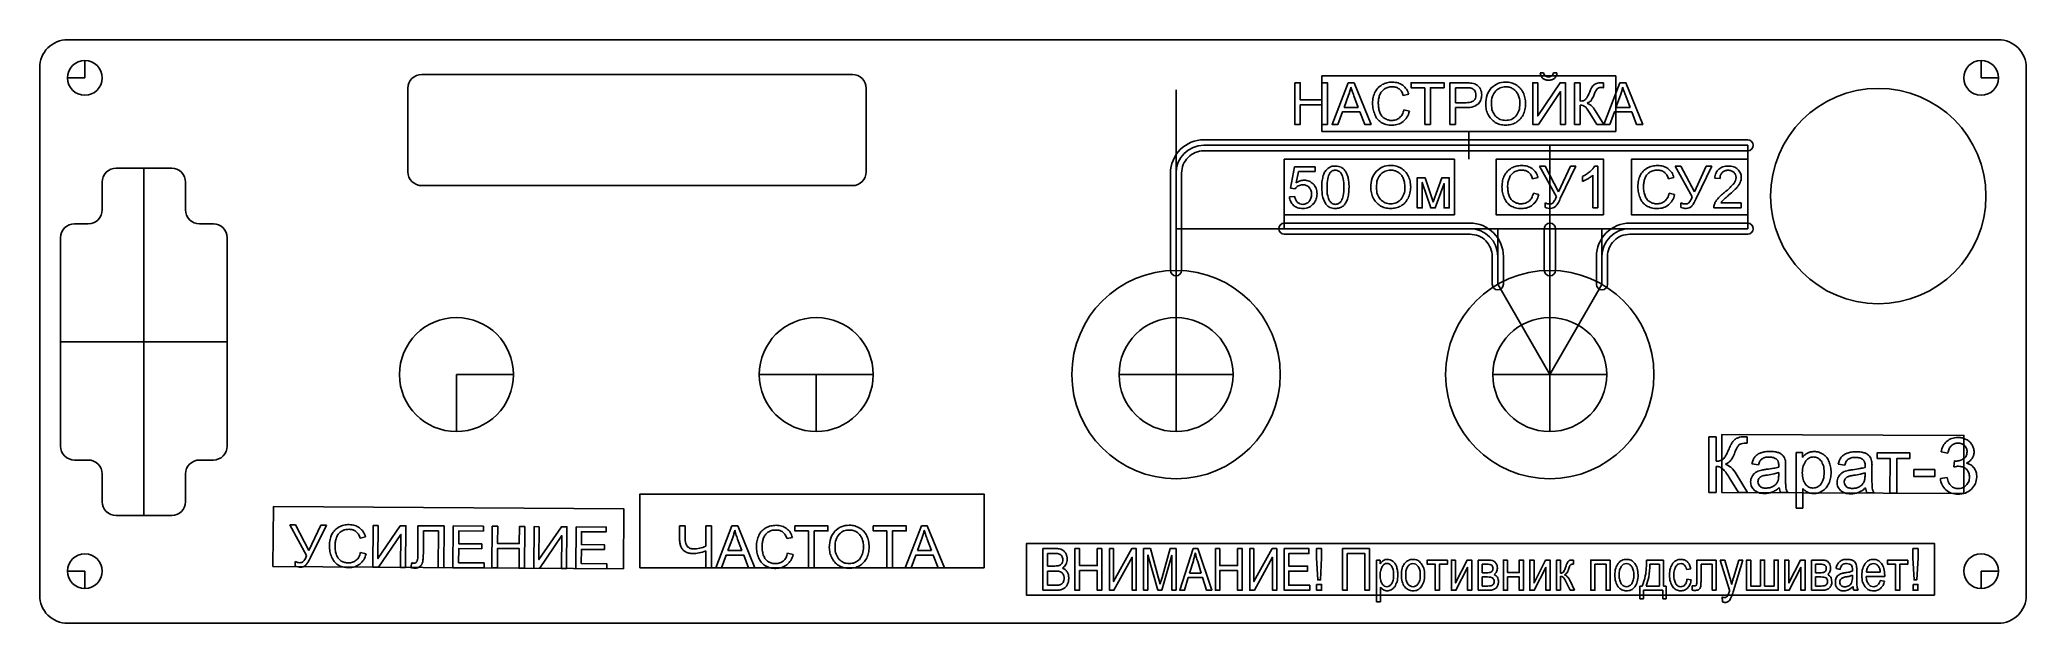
# Model space of a CAD drawing. Header units: millimetres. Extents: x 34 to 177, y 12 to 54.
import ezdxf

# ---------------------------------------------------------------- set-up
doc = ezdxf.new("R2010")
doc.units = ezdxf.units.MM
doc.layers.get('0').update_dxf_attribs({"linetype": 'CONTINUOUS'})

msp = doc.modelspace()

# ---------------------------------------------------------------- linework, layer by layer
for p, q in [((37.6, 51.01), (37.6, 52.26)), ((174.1, 52.26), (174.1, 51.01)), ((36.35, 51.01), (37.6, 51.01)), ((116.15, 40.16), (116.15, 50.16)), ((135.86, 47.66), (135.86, 50.66)), ((135.86, 50.66), (136.99, 50.66)), ((137.02, 50.31), (136.26, 50.31)), ((136.26, 50.31), (136.26, 49.23)), ((142.36, 51.37), (142.61, 51.37)), ((143.32, 51.37), (143.57, 51.37)), ((144.84, 50.66), (145.24, 50.66)), ((144.84, 47.66), (144.84, 50.66)), ((145.24, 50.66), (145.24, 49.35)), ((146.91, 50.66), (146.91, 50.31)), ((174.1, 51.01), (175.35, 51.01)), ((128.57, 49.77), (128.25, 48.89)), ((128.25, 48.89), (129.26, 48.89)), ((129.26, 48.89), (128.95, 49.72)), ((132.9, 49.84), (132.51, 49.75)), ((132.55, 48.71), (132.95, 48.61)), ((136.26, 49.23), (137.03, 49.23)), ((137.03, 48.88), (136.26, 48.88)), ((136.26, 48.88), (136.26, 47.66)), ((145.24, 49.06), (145.24, 47.66)), ((146.32, 48.66), (146.94, 47.66)), ((148.14, 49.77), (147.81, 48.89)), ((147.81, 48.89), (148.83, 48.89)), ((148.83, 48.89), (148.52, 49.72)), ((136.26, 47.66), (135.86, 47.66)), ((145.24, 47.66), (144.84, 47.66)), ((146.45, 47.66), (145.94, 48.47)), ((146.94, 47.66), (146.45, 47.66)), ((118.15, 46.16), (157.3, 46.16)), ((137.22, 47.16), (137.22, 45.16)), ((143.06, 40.16), (143.06, 46.16)), ((157.3, 40.16), (157.3, 46.16)), ((41.85, 44.51), (41.85, 19.51)), ((123.94, 45.16), (123.94, 40.16)), ((124.38, 43.08), (124.67, 44.62)), ((124.67, 44.62), (126.16, 44.62)), ((126.16, 44.62), (126.16, 44.27)), ((142.31, 44.66), (142.71, 44.66)), ((143.53, 42.46), (142.31, 44.66)), ((142.71, 44.66), (143.69, 42.82)), ((143.69, 42.82), (144.55, 44.66)), ((144.94, 44.66), (143.81, 42.33)), ((144.55, 44.66), (144.94, 44.66)), ((146.28, 44.67), (146.51, 44.67)), ((146.51, 44.67), (146.51, 41.66)), ((152.09, 44.66), (152.49, 44.66)), ((153.31, 42.46), (152.09, 44.66)), ((152.49, 44.66), (153.47, 42.82)), ((153.47, 42.82), (154.32, 44.66)), ((154.72, 44.66), (153.59, 42.33)), ((154.32, 44.66), (154.72, 44.66)), ((116.15, 44.16), (116.15, 37.16)), ((124.72, 43.03), (124.38, 43.08)), ((124.96, 44.27), (124.8, 43.46)), ((126.16, 44.27), (124.96, 44.27)), ((142.21, 43.84), (141.82, 43.75)), ((145.41, 43.56), (145.41, 43.92)), ((146.15, 41.66), (146.15, 44.01)), ((151.99, 43.84), (151.6, 43.75)), ((155.31, 43.77), (154.93, 43.8)), ((124.31, 42.45), (124.7, 42.48)), ((141.87, 42.71), (142.26, 42.61)), ((142.71, 41.69), (142.71, 42.03)), ((146.51, 41.66), (146.15, 41.66)), ((151.65, 42.71), (152.04, 42.61)), ((152.48, 41.69), (152.48, 42.03)), ((156.84, 41.66), (154.86, 41.66)), ((155.37, 42.01), (156.84, 42.01)), ((156.84, 42.01), (156.84, 41.66)), ((116.15, 40.16), (157.3, 40.16)), ((116.15, 37.16), (116.15, 40.16)), ((123.94, 40.16), (137.31, 40.16)), ((139.31, 36.16), (139.31, 40.16)), ((143.06, 37.16), (143.06, 40.16)), ((143.06, 37.16), (143.06, 40.16)), ((146.81, 36.15), (146.81, 40.16)), ((157.3, 40.16), (148.81, 40.16)), ((139.31, 36.16), (139.31, 38.16)), ((146.81, 36.15), (146.81, 38.16)), ((116.15, 29.66), (116.15, 37.16)), ((143.05, 29.66), (139.31, 36.16)), ((143.05, 29.66), (143.06, 37.16)), ((143.05, 29.66), (146.81, 36.15)), ((47.85, 32.01), (35.85, 32.01)), ((64.35, 29.66), (68.45, 29.66)), ((64.35, 29.66), (64.35, 25.56)), ((90.25, 29.66), (86.15, 29.66)), ((90.25, 25.56), (90.25, 29.66)), ((94.35, 29.66), (90.25, 29.66)), ((116.15, 29.66), (112.05, 29.66)), ((116.15, 29.66), (116.15, 25.56)), ((116.15, 29.66), (120.25, 29.66)), ((143.05, 29.66), (138.95, 29.67)), ((143.05, 29.66), (143.05, 25.56)), ((143.05, 29.66), (147.15, 29.66)), ((154.49, 21.18), (154.51, 25.18)), ((154.51, 25.18), (155.04, 25.18)), ((155.04, 25.18), (155.03, 23.43)), ((157.26, 25.17), (157.26, 24.71)), ((155.03, 23.05), (155.02, 21.18)), ((158.08, 23.17), (157.6, 23.24)), ((160.03, 23.03), (160.03, 22.38)), ((160.78, 20.05), (160.79, 24.06)), ((160.79, 24.06), (161.24, 24.05)), ((161.24, 24.05), (161.24, 23.68)), ((164.3, 23.15), (163.82, 23.22)), ((166.24, 23.01), (166.24, 22.35)), ((171.71, 24.01), (171.22, 24.1)), ((172.14, 23.01), (172.19, 23.44)), ((156.63, 21.17), (155.97, 22.26)), ((156.47, 22.51), (157.29, 21.17)), ((159.53, 22.44), (159.53, 22.62)), ((161.28, 21.46), (161.27, 20.05)), ((165.75, 22.41), (165.75, 22.59)), ((171.17, 22.18), (171.66, 22.24)), ((155.02, 21.18), (154.49, 21.18)), ((157.29, 21.17), (156.63, 21.17)), ((160.18, 21.16), (159.66, 21.16)), ((161.27, 20.05), (160.78, 20.05)), ((166.39, 21.14), (165.88, 21.14)), ((52.36, 18.84), (52.76, 18.84)), ((53.56, 16.63), (52.36, 18.84)), ((52.76, 18.84), (53.73, 16.99)), ((53.73, 16.99), (54.59, 18.82)), ((54.99, 18.82), (53.85, 16.5)), ((54.59, 18.82), (54.99, 18.82)), ((61.57, 16.66), (61.58, 18.78)), ((61.58, 18.78), (63.46, 18.76)), ((63.46, 18.76), (63.44, 15.76)), ((80.41, 17.88), (80.41, 18.76)), ((80.41, 18.76), (80.81, 18.76)), ((80.81, 18.76), (80.81, 17.92)), ((82.3, 17.3), (82.3, 18.76)), ((82.3, 18.76), (82.7, 18.76)), ((82.7, 18.76), (82.7, 15.76)), ((57.81, 17.98), (57.41, 17.89)), ((61.98, 18.42), (61.97, 16.87)), ((63.06, 18.41), (61.98, 18.42)), ((63.04, 15.77), (63.06, 18.41)), ((84.22, 17.87), (83.89, 16.99)), ((84.9, 16.99), (84.59, 17.82)), ((88.54, 17.94), (88.15, 17.85)), ((97.86, 17.87), (97.53, 16.99)), ((98.55, 16.99), (98.23, 17.82)), ((52.73, 15.87), (52.74, 16.21)), ((57.45, 16.86), (57.85, 16.75)), ((61.06, 15.78), (61.13, 16.13)), ((63.44, 15.76), (63.04, 15.77)), ((82.3, 15.76), (82.3, 16.97)), ((82.7, 15.76), (82.3, 15.76)), ((83.89, 16.99), (84.9, 16.99)), ((88.19, 16.81), (88.59, 16.71)), ((97.53, 16.99), (98.55, 16.99)), ((106.57, 14.14), (106.57, 17.14)), ((106.57, 17.14), (107.49, 17.14)), ((107.39, 16.78), (106.9, 16.78)), ((106.9, 16.78), (106.9, 15.88)), ((106.9, 15.88), (107.43, 15.88)), ((113.81, 14.14), (113.81, 17.14)), ((113.81, 17.14), (114.3, 17.14)), ((114.84, 14.14), (114.13, 16.69)), ((114.13, 16.69), (114.13, 14.14)), ((114.3, 17.14), (114.89, 15.01)), ((115.85, 16.65), (115.13, 14.14)), ((115.14, 15.05), (115.73, 17.14)), ((115.73, 17.14), (116.16, 17.14)), ((115.85, 14.14), (115.85, 16.65)), ((116.16, 17.14), (116.16, 14.14)), ((117.4, 16.25), (117.12, 15.37)), ((117.96, 15.37), (117.71, 16.2)), ((130.57, 13.3), (130.57, 16.31)), ((130.57, 16.31), (130.85, 16.31)), ((130.85, 16.31), (130.85, 16.03)), ((137.89, 16.31), (138.59, 16.31)), ((137.89, 14.14), (137.89, 16.31)), ((138.53, 16.01), (138.19, 16.01)), ((138.19, 16.01), (138.19, 15.4)), ((143.53, 16.31), (143.83, 16.31)), ((143.53, 14.14), (143.53, 16.31)), ((143.83, 16.31), (143.83, 15.37)), ((144.77, 16.01), (144.68, 16.01)), ((144.73, 16.31), (144.77, 16.31)), ((144.77, 16.31), (144.77, 16.01)), ((150.01, 16.31), (151.25, 16.31)), ((150.95, 16.01), (150.26, 16.01)), ((150.95, 14.44), (150.95, 16.01)), ((151.25, 16.31), (151.25, 14.44)), ((153.64, 16.31), (155.04, 16.31)), ((153.64, 14.88), (153.64, 16.31)), ((154.74, 16.01), (153.94, 16.01)), ((153.94, 16.01), (153.94, 14.92)), ((154.74, 14.14), (154.74, 16.01)), ((155.04, 16.31), (155.04, 14.14)), ((156, 14.13), (155.32, 16.31)), ((155.32, 16.31), (155.65, 16.31)), ((155.65, 16.31), (156.02, 15.05)), ((156.27, 15.04), (156.65, 16.31)), ((156.95, 16.31), (156.28, 14.1)), ((156.65, 16.31), (156.95, 16.31)), ((161.89, 16.31), (162.59, 16.31)), ((161.89, 14.14), (161.89, 16.31)), ((162.52, 16.01), (162.19, 16.01)), ((162.19, 16.01), (162.19, 15.4)), ((37.6, 15.51), (36.35, 15.51)), ((37.6, 14.26), (37.6, 15.51)), ((107.47, 15.52), (106.9, 15.52)), ((106.9, 15.52), (106.9, 14.49)), ((106.9, 14.49), (107.51, 14.49)), ((114.89, 15.01), (115, 14.57)), ((117.12, 15.37), (117.96, 15.37)), ((130.87, 14.36), (130.87, 13.3)), ((138.19, 15.4), (138.52, 15.4)), ((138.56, 15.09), (138.19, 15.09)), ((138.19, 15.09), (138.19, 14.44)), ((138.19, 14.44), (138.59, 14.44)), ((143.83, 15.14), (143.83, 14.14)), ((144.51, 14.14), (144.18, 14.81)), ((144.51, 14.81), (144.84, 14.14)), ((149.54, 13.52), (149.54, 14.44)), ((149.54, 14.44), (149.7, 14.44)), ((149.99, 14.44), (150.95, 14.44)), ((151.25, 14.44), (151.44, 14.44)), ((151.44, 14.44), (151.44, 13.52)), ((153.2, 15.67), (152.91, 15.62)), ((152.93, 14.93), (153.23, 14.89)), ((153.3, 14.14), (153.3, 14.45)), ((162.19, 15.4), (162.51, 15.4)), ((162.56, 15.09), (162.19, 15.09)), ((162.19, 15.09), (162.19, 14.44)), ((162.19, 14.44), (162.59, 14.44)), ((163.95, 15.64), (163.66, 15.69)), ((164.85, 15.52), (164.85, 15.61)), ((164.85, 15.09), (164.85, 15.23)), ((165.15, 15.54), (165.15, 15.05)), ((167.16, 15.13), (165.83, 15.13)), ((165.85, 15.43), (166.84, 15.43)), ((166.84, 14.84), (167.15, 14.79)), ((167.16, 15.23), (167.16, 15.13)), ((175.35, 15.51), (174.1, 15.51)), ((174.1, 15.51), (174.1, 14.26)), ((107.51, 14.14), (106.57, 14.14)), ((114.13, 14.14), (113.81, 14.14)), ((115.13, 14.14), (114.84, 14.14)), ((116.16, 14.14), (115.85, 14.14)), ((130.87, 13.3), (130.57, 13.3)), ((138.7, 14.14), (137.89, 14.14)), ((143.83, 14.14), (143.53, 14.14)), ((144.84, 14.14), (144.51, 14.14)), ((149.79, 13.52), (149.54, 13.52)), ((151.19, 14.14), (149.79, 14.14)), ((149.79, 14.14), (149.79, 13.52)), ((151.19, 13.52), (151.19, 14.14)), ((151.44, 13.52), (151.19, 13.52)), ((155.04, 14.14), (154.74, 14.14)), ((155.48, 13.3), (155.45, 13.65)), ((162.69, 14.14), (161.89, 14.14)), ((165.25, 14.14), (164.93, 14.14))]:
    msp.add_line(p, q)
for points in [[(175.35, 53.76), (36.35, 53.76, 0.414214), (34.35, 51.76), (34.35, 13.76, 0.414214), (36.35, 11.76), (175.35, 11.76, 0.414214), (177.35, 13.76), (177.35, 51.76, 0.414214)], [(92.85, 51.26), (61.85, 51.26, 0.414214), (60.85, 50.26), (60.85, 44.26, 0.414214), (61.85, 43.26), (92.85, 43.26, 0.414214), (93.85, 44.26), (93.85, 50.26, 0.414214)], [(157.3, 46.56), (118.15, 46.56, 0.414214), (115.75, 44.16), (115.75, 37.16, 1), (116.55, 37.16), (116.55, 44.16, -0.414214), (118.15, 45.76), (157.3, 45.76, 1)], [(37.85, 40.51), (36.85, 40.51, 0.414214), (35.85, 39.51), (35.85, 24.51, 0.414214), (36.85, 23.51), (37.85, 23.51, -0.414214), (38.85, 22.51), (38.85, 20.51, 0.414214), (39.85, 19.51), (43.85, 19.51, 0.414214), (44.85, 20.51), (44.85, 22.51, -0.414214), (45.85, 23.51), (46.85, 23.51, 0.414214), (47.85, 24.51), (47.85, 39.51, 0.414214), (46.85, 40.51), (45.85, 40.51, -0.414214), (44.85, 41.51), (44.85, 43.51, 0.414214), (43.85, 44.51), (39.85, 44.51, 0.414214), (38.85, 43.51), (38.85, 41.51, -0.414214)], [(137.31, 39.76), (123.94, 39.76, -1), (123.94, 40.56), (137.31, 40.56, -0.414214), (139.71, 38.16), (139.71, 36.16, -1), (138.91, 36.16), (138.91, 38.16, 0.414214)], [(143.46, 40.16), (143.46, 37.16, -1), (142.66, 37.16), (142.66, 40.16, -1)], [(148.81, 40.56), (157.3, 40.56, -1), (157.3, 39.76), (148.81, 39.76, 0.414214), (147.21, 38.16), (147.21, 36.15, -1), (146.41, 36.15), (146.41, 38.16, -0.414214)]]:
    msp.add_lwpolyline(points, format="xyb", close=True)
for points in [[(124.69, 50.66), (124.69, 47.66), (125.09, 47.66), (125.09, 49.07), (126.65, 49.07), (126.65, 47.66), (127.05, 47.66), (127.05, 50.66), (126.65, 50.66), (126.65, 49.43), (125.09, 49.43), (125.09, 50.66)], [(147.8, 47.16), (126.65, 47.16), (126.65, 51.16), (147.8, 51.16)], [(128.53, 50.66), (127.38, 47.66), (127.8, 47.66), (128.13, 48.57), (129.39, 48.57), (129.73, 47.66), (130.19, 47.66), (128.96, 50.66)], [(134.06, 50.31), (134.06, 47.66), (134.46, 47.66), (134.46, 50.31), (135.45, 50.31), (135.45, 50.66), (133.07, 50.66), (133.07, 50.31)], [(142.19, 50.66), (141.83, 50.66), (141.83, 47.66), (142.23, 47.66), (143.82, 50.03), (143.82, 47.66), (144.18, 47.66), (144.18, 50.66), (143.79, 50.66), (142.19, 48.28)], [(148.1, 50.66), (146.95, 47.66), (147.37, 47.66), (147.7, 48.57), (148.95, 48.57), (149.3, 47.66), (149.75, 47.66), (148.53, 50.66)], [(136.19, 41.16), (123.94, 41.16), (123.94, 45.16), (136.19, 45.16)], [(146.93, 41.16), (139.19, 41.16), (139.19, 45.16), (146.93, 45.16)], [(157.3, 41.16), (148.93, 41.16), (148.93, 45.16), (157.3, 45.16)], [(134.08, 43.83), (133.51, 43.83), (133.51, 41.66), (133.87, 41.66), (133.87, 43.49), (134.48, 41.66), (134.81, 41.66), (135.45, 43.41), (135.45, 41.66), (135.82, 41.66), (135.82, 43.83), (135.29, 43.83), (134.65, 42.09)], [(172.85, 21.11), (155.43, 21.18), (155.44, 25.35), (172.86, 25.28)], [(168.98, 24.03), (166.62, 24.03), (166.62, 23.63), (167.55, 23.62), (167.54, 21.13), (168.03, 21.13), (168.04, 23.62), (168.98, 23.62)], [(169.25, 22.82), (169.25, 22.33), (170.76, 22.32), (170.76, 22.82)], [(76.37, 15.67), (51.14, 15.85), (51.17, 20.16), (76.4, 19.99)], [(102.33, 15.76), (77.56, 15.76), (77.56, 21.06), (102.33, 21.06)], [(58.72, 18.8), (58.36, 18.8), (58.34, 15.8), (58.73, 15.8), (60.35, 18.15), (60.33, 15.78), (60.69, 15.78), (60.71, 18.78), (60.31, 18.78), (58.7, 16.42)], [(64.12, 18.76), (64.1, 15.76), (66.34, 15.74), (66.34, 16.1), (64.5, 16.11), (64.51, 17.13), (66.17, 17.12), (66.17, 17.47), (64.51, 17.48), (64.52, 18.4), (66.29, 18.39), (66.29, 18.74)], [(66.92, 18.74), (66.9, 15.74), (67.3, 15.74), (67.31, 17.15), (68.87, 17.14), (68.86, 15.72), (69.25, 15.72), (69.27, 18.72), (68.88, 18.72), (68.87, 17.49), (67.31, 17.5), (67.32, 18.74)], [(70.3, 18.71), (69.94, 18.72), (69.92, 15.72), (70.32, 15.71), (71.93, 18.07), (71.92, 15.7), (72.28, 15.7), (72.3, 18.7), (71.9, 18.7), (70.29, 16.34)], [(72.96, 18.7), (72.94, 15.7), (75.17, 15.68), (75.18, 16.03), (73.33, 16.05), (73.34, 17.07), (75, 17.06), (75, 17.41), (73.34, 17.42), (73.35, 18.34), (75.12, 18.33), (75.13, 18.68)], [(84.17, 18.76), (83.02, 15.76), (83.44, 15.76), (83.77, 16.67), (85.03, 16.67), (85.38, 15.76), (85.83, 15.76), (84.6, 18.76)], [(89.7, 18.41), (89.7, 15.76), (90.1, 15.76), (90.1, 18.41), (91.09, 18.41), (91.09, 18.76), (88.72, 18.76), (88.72, 18.41)], [(95.34, 18.41), (95.34, 15.76), (95.73, 15.76), (95.73, 18.41), (96.73, 18.41), (96.73, 18.76), (94.35, 18.76), (94.35, 18.41)], [(97.82, 18.76), (96.66, 15.76), (97.09, 15.76), (97.42, 16.67), (98.67, 16.67), (99.02, 15.76), (99.47, 15.76), (98.24, 18.76)], [(170.74, 13.77), (105.39, 13.77), (105.39, 17.51), (170.74, 17.51)], [(108.87, 17.14), (108.87, 14.14), (109.2, 14.14), (109.2, 15.55), (110.48, 15.55), (110.48, 14.14), (110.8, 14.14), (110.8, 17.14), (110.48, 17.14), (110.48, 15.91), (109.2, 15.91), (109.2, 17.14)], [(111.65, 17.14), (111.36, 17.14), (111.36, 14.14), (111.68, 14.14), (113, 16.51), (113, 14.14), (113.29, 14.14), (113.29, 17.14), (112.96, 17.14), (111.65, 14.76)], [(117.37, 17.14), (116.42, 14.14), (116.76, 14.14), (117.03, 15.05), (118.06, 15.05), (118.35, 14.14), (118.72, 14.14), (117.71, 17.14)], [(118.98, 17.14), (118.98, 14.14), (119.3, 14.14), (119.3, 15.55), (120.58, 15.55), (120.58, 14.14), (120.91, 14.14), (120.91, 17.14), (120.58, 17.14), (120.58, 15.91), (119.3, 15.91), (119.3, 17.14)], [(121.76, 17.14), (121.46, 17.14), (121.46, 14.14), (121.79, 14.14), (123.1, 16.51), (123.1, 14.14), (123.4, 14.14), (123.4, 17.14), (123.07, 17.14), (121.76, 14.76)], [(123.94, 17.14), (123.94, 14.14), (125.77, 14.14), (125.77, 14.49), (124.26, 14.49), (124.26, 15.51), (125.62, 15.51), (125.62, 15.87), (124.26, 15.87), (124.26, 16.78), (125.71, 16.78), (125.71, 17.14)], [(126.26, 16.47), (126.35, 14.88), (126.55, 14.88), (126.63, 16.47), (126.63, 17.14), (126.26, 17.14)], [(128.14, 14.14), (128.47, 14.14), (128.47, 16.78), (129.75, 16.78), (129.75, 14.14), (130.07, 14.14), (130.07, 17.14), (128.14, 17.14)], [(135.68, 16.31), (134.23, 16.31), (134.23, 16.01), (134.81, 16.01), (134.81, 14.14), (135.11, 14.14), (135.11, 16.01), (135.68, 16.01)], [(136.27, 16.31), (135.97, 16.31), (135.97, 14.14), (136.3, 14.14), (137.14, 15.78), (137.14, 14.14), (137.44, 14.14), (137.44, 16.31), (137.11, 16.31), (136.27, 14.66)], [(140.02, 16.31), (139.72, 16.31), (139.72, 14.14), (140.02, 14.14), (140.02, 15.1), (140.86, 15.1), (140.86, 14.14), (141.16, 14.14), (141.16, 16.31), (140.86, 16.31), (140.86, 15.41), (140.02, 15.41)], [(141.92, 16.31), (141.61, 16.31), (141.61, 14.14), (141.94, 14.14), (142.78, 15.78), (142.78, 14.14), (143.08, 14.14), (143.08, 16.31), (142.75, 16.31), (141.92, 14.66)], [(147.4, 16.31), (146, 16.31), (146, 14.14), (146.3, 14.14), (146.3, 16.01), (147.1, 16.01), (147.1, 14.14), (147.4, 14.14)], [(157.52, 16.31), (157.22, 16.31), (157.22, 14.14), (159.5, 14.14), (159.5, 16.31), (159.2, 16.31), (159.2, 14.44), (158.51, 14.44), (158.51, 16.31), (158.21, 16.31), (158.21, 14.44), (157.52, 14.44)], [(160.27, 16.31), (159.97, 16.31), (159.97, 14.14), (160.29, 14.14), (161.13, 15.78), (161.13, 14.14), (161.43, 14.14), (161.43, 16.31), (161.11, 16.31), (160.27, 14.66)], [(168.82, 16.31), (167.37, 16.31), (167.37, 16.01), (167.95, 16.01), (167.95, 14.14), (168.25, 14.14), (168.25, 16.01), (168.82, 16.01)], [(169.19, 16.47), (169.28, 14.88), (169.47, 14.88), (169.56, 16.47), (169.56, 17.14), (169.19, 17.14)], [(126.27, 14.56), (126.27, 14.14), (126.62, 14.14), (126.62, 14.56)], [(169.2, 14.56), (169.2, 14.14), (169.55, 14.14), (169.55, 14.56)]]:
    msp.add_lwpolyline(points, close=True)
for centre, radius in [((37.6, 51.01), 1.25), ((174.1, 51.01), 1.25), ((166.7, 42.51), 7.75), ((116.15, 29.66), 7.5), ((143.05, 29.66), 7.5), ((64.35, 29.66), 4.1), ((90.25, 29.66), 4.1), ((116.15, 29.66), 4.1), ((143.05, 29.66), 4.1), ((37.6, 15.51), 1.25), ((174.1, 15.51), 1.25)]:
    msp.add_circle(centre, radius)
for centre, start, end in [((118.15, 44.16), 90, 180), ((137.31, 38.16), 0, 90), ((148.81, 38.16), 90, 180)]:
    msp.add_arc(centre, 2, start, end)
for points, knots in [([(128.74, 50.35), (128.72, 50.25), (128.67, 50.05), (128.61, 49.87), (128.57, 49.77)], [0, 0, 0, 0, 0.02956962, 0.05958096, 0.05958096, 0.05958096, 0.05958096]), ([(128.95, 49.72), (128.91, 49.84), (128.83, 50.04), (128.76, 50.25), (128.74, 50.35)], [0, 0, 0, 0, 0.03667156, 0.06576283, 0.06576283, 0.06576283, 0.06576283]), ([(130.48, 50), (130.54, 50.11), (130.67, 50.32), (130.88, 50.46), (130.99, 50.53)], [0, 0, 0, 0, 0.03758665, 0.07438177, 0.07438177, 0.07438177, 0.07438177]), ([(131.13, 50.21), (131.06, 50.15), (130.91, 50.02), (130.84, 49.85), (130.8, 49.76)], [0, 0, 0, 0, 0.02771145, 0.05591159, 0.05591159, 0.05591159, 0.05591159]), ([(130.99, 50.53), (131.1, 50.58), (131.33, 50.69), (131.59, 50.7), (131.71, 50.71)], [0, 0, 0, 0, 0.03727474, 0.07558044, 0.07558044, 0.07558044, 0.07558044]), ([(131.71, 50.37), (131.6, 50.37), (131.39, 50.36), (131.21, 50.25), (131.13, 50.21)], [0, 0, 0, 0, 0.03201393, 0.06089259, 0.06089259, 0.06089259, 0.06089259]), ([(131.71, 50.71), (131.86, 50.7), (132.13, 50.69), (132.36, 50.55), (132.47, 50.48)], [0, 0, 0, 0, 0.0418335, 0.08017921, 0.08017921, 0.08017921, 0.08017921]), ([(132.2, 50.22), (132.13, 50.27), (131.98, 50.36), (131.8, 50.37), (131.71, 50.37)], [0, 0, 0, 0, 0.0250528, 0.05282889, 0.05282889, 0.05282889, 0.05282889]), ([(132.51, 49.75), (132.47, 49.84), (132.41, 50.03), (132.27, 50.16), (132.2, 50.22)], [0, 0, 0, 0, 0.03104798, 0.05716471, 0.05716471, 0.05716471, 0.05716471]), ([(132.47, 50.48), (132.57, 50.4), (132.76, 50.22), (132.85, 49.97), (132.9, 49.84)], [0, 0, 0, 0, 0.03792726, 0.07842971, 0.07842971, 0.07842971, 0.07842971]), ([(136.99, 50.66), (137.08, 50.66), (137.23, 50.66), (137.38, 50.64), (137.45, 50.63)], [0, 0, 0, 0, 0.02635689, 0.04576333, 0.04576333, 0.04576333, 0.04576333]), ([(137.39, 50.28), (137.35, 50.29), (137.22, 50.31), (137.1, 50.31), (137.02, 50.31)], [0, 0, 0, 0, 0.0144123, 0.037188, 0.037188, 0.037188, 0.037188]), ([(137.65, 50.1), (137.61, 50.14), (137.54, 50.22), (137.44, 50.26), (137.39, 50.28)], [0, 0, 0, 0, 0.01566404, 0.03116994, 0.03116994, 0.03116994, 0.03116994]), ([(137.45, 50.63), (137.52, 50.62), (137.65, 50.59), (137.76, 50.52), (137.82, 50.49)], [0, 0, 0, 0, 0.02100224, 0.03984536, 0.03984536, 0.03984536, 0.03984536]), ([(137.74, 49.78), (137.74, 49.84), (137.73, 49.95), (137.67, 50.05), (137.65, 50.1)], [0, 0, 0, 0, 0.01763224, 0.03402669, 0.03402669, 0.03402669, 0.03402669]), ([(137.82, 50.49), (137.87, 50.45), (137.97, 50.37), (138.03, 50.26), (138.06, 50.2)], [0, 0, 0, 0, 0.01832045, 0.03795496, 0.03795496, 0.03795496, 0.03795496]), ([(138.06, 50.2), (138.09, 50.14), (138.14, 50.01), (138.15, 49.86), (138.15, 49.79)], [0, 0, 0, 0, 0.02070205, 0.04220762, 0.04220762, 0.04220762, 0.04220762]), ([(138.44, 49.12), (138.45, 49.35), (138.48, 49.78), (138.73, 50.13), (138.84, 50.29)], [0, 0, 0, 0, 0.067335, 0.1260012, 0.1260012, 0.1260012, 0.1260012]), ([(138.84, 50.29), (138.99, 50.41), (139.29, 50.67), (139.68, 50.7), (139.88, 50.71)], [0, 0, 0, 0, 0.0558129, 0.1143793, 0.1143793, 0.1143793, 0.1143793]), ([(139.16, 50.08), (139.07, 49.96), (138.86, 49.67), (138.86, 49.32), (138.85, 49.12)], [0, 0, 0, 0, 0.0448705, 0.1034062, 0.1034062, 0.1034062, 0.1034062]), ([(139.88, 50.37), (139.75, 50.36), (139.47, 50.34), (139.26, 50.17), (139.16, 50.08)], [0, 0, 0, 0, 0.03987648, 0.07965786, 0.07965786, 0.07965786, 0.07965786]), ([(139.88, 50.71), (140.01, 50.71), (140.28, 50.69), (140.51, 50.57), (140.63, 50.51)], [0, 0, 0, 0, 0.03980565, 0.07821107, 0.07821107, 0.07821107, 0.07821107]), ([(140.42, 50.22), (140.33, 50.27), (140.17, 50.35), (139.98, 50.37), (139.88, 50.37)], [0, 0, 0, 0, 0.0276997, 0.05616362, 0.05616362, 0.05616362, 0.05616362]), ([(140.78, 49.8), (140.73, 49.88), (140.64, 50.05), (140.49, 50.17), (140.42, 50.22)], [0, 0, 0, 0, 0.0286439, 0.05635592, 0.05635592, 0.05635592, 0.05635592]), ([(140.63, 50.51), (140.73, 50.44), (140.94, 50.3), (141.07, 50.07), (141.14, 49.96)], [0, 0, 0, 0, 0.03779619, 0.0759877, 0.0759877, 0.0759877, 0.0759877]), ([(142.55, 50.98), (142.5, 51.03), (142.4, 51.15), (142.38, 51.3), (142.36, 51.37)], [0, 0, 0, 0, 0.02082709, 0.04440177, 0.04440177, 0.04440177, 0.04440177]), ([(142.97, 50.84), (142.89, 50.85), (142.74, 50.86), (142.61, 50.94), (142.55, 50.98)], [0, 0, 0, 0, 0.02380335, 0.04474799, 0.04474799, 0.04474799, 0.04474799]), ([(142.61, 51.37), (142.63, 51.33), (142.65, 51.25), (142.7, 51.19), (142.73, 51.17)], [0, 0, 0, 0, 0.01287946, 0.02403823, 0.02403823, 0.02403823, 0.02403823]), ([(142.73, 51.17), (142.76, 51.15), (142.83, 51.1), (142.91, 51.1), (142.96, 51.1)], [0, 0, 0, 0, 0.01120036, 0.02418062, 0.02418062, 0.02418062, 0.02418062]), ([(142.96, 51.1), (143.01, 51.1), (143.1, 51.1), (143.17, 51.15), (143.21, 51.16)], [0, 0, 0, 0, 0.01464964, 0.02628623, 0.02628623, 0.02628623, 0.02628623]), ([(143.39, 50.98), (143.33, 50.94), (143.2, 50.86), (143.05, 50.85), (142.97, 50.84)], [0, 0, 0, 0, 0.02093758, 0.04459279, 0.04459279, 0.04459279, 0.04459279]), ([(143.21, 51.16), (143.23, 51.19), (143.29, 51.25), (143.31, 51.33), (143.32, 51.37)], [0, 0, 0, 0, 0.01111921, 0.0242403, 0.0242403, 0.0242403, 0.0242403]), ([(143.57, 51.37), (143.56, 51.3), (143.53, 51.15), (143.43, 51.03), (143.39, 50.98)], [0, 0, 0, 0, 0.02345134, 0.04429879, 0.04429879, 0.04429879, 0.04429879]), ([(145.9, 49.96), (145.94, 50.04), (146, 50.19), (146.08, 50.32), (146.11, 50.37)], [0, 0, 0, 0, 0.02760143, 0.04648394, 0.04648394, 0.04648394, 0.04648394]), ([(146.11, 50.37), (146.14, 50.41), (146.2, 50.5), (146.29, 50.55), (146.34, 50.58)], [0, 0, 0, 0, 0.01488321, 0.03102751, 0.03102751, 0.03102751, 0.03102751]), ([(146.47, 50.23), (146.43, 50.18), (146.34, 50.06), (146.29, 49.92), (146.25, 49.83)], [0, 0, 0, 0, 0.01759868, 0.04495472, 0.04495472, 0.04495472, 0.04495472]), ([(146.34, 50.58), (146.39, 50.6), (146.5, 50.65), (146.61, 50.66), (146.67, 50.66)], [0, 0, 0, 0, 0.01689135, 0.03425617, 0.03425617, 0.03425617, 0.03425617]), ([(146.75, 50.32), (146.69, 50.32), (146.59, 50.31), (146.51, 50.25), (146.47, 50.23)], [0, 0, 0, 0, 0.01673492, 0.03029068, 0.03029068, 0.03029068, 0.03029068]), ([(146.67, 50.66), (146.73, 50.66), (146.81, 50.66), (146.89, 50.66), (146.91, 50.66)], [0, 0, 0, 0, 0.01749688, 0.02415465, 0.02415465, 0.02415465, 0.02415465]), ([(146.83, 50.32), (146.81, 50.32), (146.79, 50.32), (146.76, 50.32), (146.75, 50.32)], [0, 0, 0, 0, 0.005271762, 0.007983541, 0.007983541, 0.007983541, 0.007983541]), ([(146.91, 50.31), (146.9, 50.31), (146.87, 50.31), (146.85, 50.32), (146.83, 50.32)], [0, 0, 0, 0, 0.003018813, 0.007983629, 0.007983629, 0.007983629, 0.007983629]), ([(148.3, 50.35), (148.28, 50.25), (148.24, 50.05), (148.17, 49.87), (148.14, 49.77)], [0, 0, 0, 0, 0.02956961, 0.05958096, 0.05958096, 0.05958096, 0.05958096]), ([(148.52, 49.72), (148.47, 49.84), (148.4, 50.04), (148.33, 50.25), (148.3, 50.35)], [0, 0, 0, 0, 0.03667154, 0.06576276, 0.06576276, 0.06576276, 0.06576276]), ([(130.3, 49.18), (130.3, 49.33), (130.32, 49.61), (130.42, 49.88), (130.48, 50)], [0, 0, 0, 0, 0.04409718, 0.08429075, 0.08429075, 0.08429075, 0.08429075]), ([(130.46, 48.38), (130.41, 48.51), (130.32, 48.77), (130.3, 49.04), (130.3, 49.18)], [0, 0, 0, 0, 0.04061112, 0.08239245, 0.08239245, 0.08239245, 0.08239245]), ([(130.8, 49.76), (130.77, 49.67), (130.72, 49.48), (130.71, 49.28), (130.71, 49.18)], [0, 0, 0, 0, 0.02923333, 0.0585656, 0.0585656, 0.0585656, 0.0585656]), ([(130.71, 49.18), (130.71, 49.06), (130.72, 48.84), (130.79, 48.62), (130.82, 48.52)], [0, 0, 0, 0, 0.03594565, 0.06803224, 0.06803224, 0.06803224, 0.06803224]), ([(132.24, 48.14), (132.31, 48.22), (132.47, 48.38), (132.52, 48.6), (132.55, 48.71)], [0, 0, 0, 0, 0.03076941, 0.06604693, 0.06604693, 0.06604693, 0.06604693]), ([(137.03, 49.23), (137.15, 49.24), (137.34, 49.24), (137.51, 49.34), (137.58, 49.38)], [0, 0, 0, 0, 0.03309004, 0.05734233, 0.05734233, 0.05734233, 0.05734233]), ([(137.91, 49.14), (137.8, 49.07), (137.53, 48.89), (137.21, 48.88), (137.03, 48.88)], [0, 0, 0, 0, 0.0395341, 0.09376024, 0.09376024, 0.09376024, 0.09376024]), ([(137.58, 49.38), (137.63, 49.43), (137.73, 49.55), (137.74, 49.7), (137.74, 49.78)], [0, 0, 0, 0, 0.02107736, 0.04450166, 0.04450166, 0.04450166, 0.04450166]), ([(138.15, 49.79), (138.14, 49.67), (138.12, 49.43), (137.98, 49.24), (137.91, 49.14)], [0, 0, 0, 0, 0.03584647, 0.07049361, 0.07049361, 0.07049361, 0.07049361]), ([(138.61, 48.37), (138.56, 48.49), (138.46, 48.73), (138.45, 48.99), (138.44, 49.12)], [0, 0, 0, 0, 0.03863978, 0.07735112, 0.07735112, 0.07735112, 0.07735112]), ([(138.85, 49.12), (138.86, 48.95), (138.88, 48.63), (139.06, 48.38), (139.14, 48.26)], [0, 0, 0, 0, 0.04901892, 0.09196747, 0.09196747, 0.09196747, 0.09196747]), ([(140.61, 48.26), (140.7, 48.39), (140.88, 48.66), (140.89, 48.98), (140.9, 49.16)], [0, 0, 0, 0, 0.04386696, 0.09568818, 0.09568818, 0.09568818, 0.09568818]), ([(140.9, 49.16), (140.9, 49.27), (140.89, 49.49), (140.81, 49.7), (140.78, 49.8)], [0, 0, 0, 0, 0.03444189, 0.06550902, 0.06550902, 0.06550902, 0.06550902]), ([(141.31, 49.16), (141.3, 49.01), (141.29, 48.73), (141.18, 48.47), (141.13, 48.34)], [0, 0, 0, 0, 0.04347439, 0.0843029, 0.0843029, 0.0843029, 0.0843029]), ([(141.14, 49.96), (141.19, 49.84), (141.29, 49.58), (141.31, 49.3), (141.31, 49.16)], [0, 0, 0, 0, 0.04009206, 0.08295735, 0.08295735, 0.08295735, 0.08295735]), ([(145.24, 49.35), (145.32, 49.35), (145.46, 49.35), (145.57, 49.42), (145.62, 49.45)], [0, 0, 0, 0, 0.02332452, 0.0403612, 0.0403612, 0.0403612, 0.0403612]), ([(145.6, 48.94), (145.55, 48.97), (145.44, 49.05), (145.31, 49.06), (145.24, 49.06)], [0, 0, 0, 0, 0.01854389, 0.03884378, 0.03884378, 0.03884378, 0.03884378]), ([(145.94, 48.47), (145.88, 48.57), (145.78, 48.74), (145.65, 48.88), (145.6, 48.94)], [0, 0, 0, 0, 0.03421711, 0.0579484, 0.0579484, 0.0579484, 0.0579484]), ([(145.62, 49.45), (145.66, 49.51), (145.78, 49.67), (145.86, 49.85), (145.9, 49.96)], [0, 0, 0, 0, 0.02190716, 0.05817635, 0.05817635, 0.05817635, 0.05817635]), ([(146, 49.35), (145.96, 49.32), (145.88, 49.26), (145.79, 49.22), (145.75, 49.2)], [0, 0, 0, 0, 0.0145267, 0.02970799, 0.02970799, 0.02970799, 0.02970799]), ([(145.75, 49.2), (145.85, 49.14), (146.09, 49.02), (146.24, 48.79), (146.32, 48.66)], [0, 0, 0, 0, 0.03369135, 0.0797464, 0.0797464, 0.0797464, 0.0797464]), ([(146.25, 49.83), (146.21, 49.73), (146.15, 49.56), (146.04, 49.41), (146, 49.35)], [0, 0, 0, 0, 0.03402677, 0.05458124, 0.05458124, 0.05458124, 0.05458124]), ([(130.92, 47.81), (130.82, 47.88), (130.62, 48.04), (130.51, 48.26), (130.46, 48.38)], [0, 0, 0, 0, 0.03605885, 0.07440573, 0.07440573, 0.07440573, 0.07440573]), ([(130.82, 48.52), (130.86, 48.43), (130.94, 48.26), (131.09, 48.14), (131.17, 48.09)], [0, 0, 0, 0, 0.0287232, 0.05577802, 0.05577802, 0.05577802, 0.05577802]), ([(131.71, 47.61), (131.56, 47.61), (131.28, 47.62), (131.03, 47.75), (130.92, 47.81)], [0, 0, 0, 0, 0.04424799, 0.08217572, 0.08217572, 0.08217572, 0.08217572]), ([(131.17, 48.09), (131.25, 48.05), (131.41, 47.97), (131.59, 47.95), (131.67, 47.95)], [0, 0, 0, 0, 0.0266958, 0.05337982, 0.05337982, 0.05337982, 0.05337982]), ([(131.67, 47.95), (131.78, 47.96), (131.99, 47.97), (132.16, 48.09), (132.24, 48.14)], [0, 0, 0, 0, 0.03117133, 0.06062827, 0.06062827, 0.06062827, 0.06062827]), ([(132.5, 47.87), (132.38, 47.79), (132.14, 47.64), (131.86, 47.62), (131.71, 47.61)], [0, 0, 0, 0, 0.04086599, 0.08459535, 0.08459535, 0.08459535, 0.08459535]), ([(132.95, 48.61), (132.9, 48.46), (132.81, 48.17), (132.6, 47.97), (132.5, 47.87)], [0, 0, 0, 0, 0.04650823, 0.08828011, 0.08828011, 0.08828011, 0.08828011]), ([(139.12, 47.81), (139.02, 47.89), (138.81, 48.04), (138.68, 48.26), (138.61, 48.37)], [0, 0, 0, 0, 0.03801184, 0.0761382, 0.0761382, 0.0761382, 0.0761382]), ([(139.88, 47.61), (139.74, 47.62), (139.47, 47.63), (139.24, 47.75), (139.12, 47.81)], [0, 0, 0, 0, 0.04043411, 0.07920812, 0.07920812, 0.07920812, 0.07920812]), ([(139.14, 48.26), (139.25, 48.17), (139.46, 47.99), (139.73, 47.96), (139.87, 47.95)], [0, 0, 0, 0, 0.04035169, 0.08138837, 0.08138837, 0.08138837, 0.08138837]), ([(139.87, 47.95), (140.02, 47.96), (140.3, 47.99), (140.51, 48.17), (140.61, 48.26)], [0, 0, 0, 0, 0.04160368, 0.08213098, 0.08213098, 0.08213098, 0.08213098]), ([(140.61, 47.79), (140.49, 47.74), (140.26, 47.63), (140, 47.62), (139.88, 47.61)], [0, 0, 0, 0, 0.03774412, 0.07578279, 0.07578279, 0.07578279, 0.07578279]), ([(141.13, 48.34), (141.06, 48.23), (140.93, 48.01), (140.71, 47.86), (140.61, 47.79)], [0, 0, 0, 0, 0.03868445, 0.07636525, 0.07636525, 0.07636525, 0.07636525]), ([(126.75, 44), (126.79, 44.1), (126.86, 44.29), (127.01, 44.43), (127.08, 44.5)], [0, 0, 0, 0, 0.03178649, 0.06028806, 0.06028806, 0.06028806, 0.06028806]), ([(127.08, 44.5), (127.16, 44.55), (127.32, 44.66), (127.52, 44.67), (127.62, 44.67)], [0, 0, 0, 0, 0.02772154, 0.05799689, 0.05799689, 0.05799689, 0.05799689]), ([(127.62, 44.37), (127.54, 44.36), (127.37, 44.34), (127.27, 44.22), (127.21, 44.15)], [0, 0, 0, 0, 0.02344097, 0.04737915, 0.04737915, 0.04737915, 0.04737915]), ([(127.62, 44.67), (127.7, 44.67), (127.84, 44.66), (127.98, 44.6), (128.04, 44.58)], [0, 0, 0, 0, 0.02279362, 0.04379597, 0.04379597, 0.04379597, 0.04379597]), ([(128.05, 44.12), (127.99, 44.2), (127.87, 44.33), (127.7, 44.36), (127.62, 44.37)], [0, 0, 0, 0, 0.02665556, 0.05108757, 0.05108757, 0.05108757, 0.05108757]), ([(128.04, 44.58), (128.1, 44.54), (128.22, 44.47), (128.3, 44.35), (128.34, 44.29)], [0, 0, 0, 0, 0.02042857, 0.04146164, 0.04146164, 0.04146164, 0.04146164]), ([(130.57, 44.29), (130.71, 44.41), (131.01, 44.67), (131.4, 44.7), (131.6, 44.71)], [0, 0, 0, 0, 0.0558128, 0.1143793, 0.1143793, 0.1143793, 0.1143793]), ([(131.6, 44.37), (131.47, 44.36), (131.2, 44.34), (130.99, 44.17), (130.88, 44.08)], [0, 0, 0, 0, 0.03987643, 0.07965785, 0.07965785, 0.07965785, 0.07965785]), ([(131.6, 44.71), (131.74, 44.71), (132, 44.69), (132.24, 44.57), (132.35, 44.51)], [0, 0, 0, 0, 0.03980577, 0.07821113, 0.07821113, 0.07821113, 0.07821113]), ([(132.14, 44.22), (132.06, 44.27), (131.89, 44.35), (131.7, 44.37), (131.6, 44.37)], [0, 0, 0, 0, 0.02769953, 0.05616351, 0.05616351, 0.05616351, 0.05616351]), ([(132.35, 44.51), (132.46, 44.44), (132.67, 44.3), (132.8, 44.07), (132.86, 43.96)], [0, 0, 0, 0, 0.03779619, 0.0759877, 0.0759877, 0.0759877, 0.0759877]), ([(139.79, 44), (139.86, 44.11), (139.99, 44.32), (140.2, 44.46), (140.3, 44.53)], [0, 0, 0, 0, 0.03758668, 0.07438178, 0.07438178, 0.07438178, 0.07438178]), ([(140.3, 44.53), (140.41, 44.58), (140.64, 44.69), (140.9, 44.7), (141.03, 44.71)], [0, 0, 0, 0, 0.03727472, 0.07558043, 0.07558043, 0.07558043, 0.07558043]), ([(141.02, 44.37), (140.91, 44.37), (140.71, 44.36), (140.53, 44.25), (140.44, 44.21)], [0, 0, 0, 0, 0.03201387, 0.06089253, 0.06089253, 0.06089253, 0.06089253]), ([(141.52, 44.22), (141.45, 44.27), (141.29, 44.36), (141.11, 44.37), (141.02, 44.37)], [0, 0, 0, 0, 0.02505282, 0.05282891, 0.05282891, 0.05282891, 0.05282891]), ([(141.03, 44.71), (141.17, 44.7), (141.44, 44.69), (141.67, 44.55), (141.78, 44.48)], [0, 0, 0, 0, 0.04183356, 0.08017925, 0.08017925, 0.08017925, 0.08017925]), ([(141.78, 44.48), (141.88, 44.4), (142.08, 44.22), (142.17, 43.97), (142.21, 43.84)], [0, 0, 0, 0, 0.03792724, 0.0784297, 0.0784297, 0.0784297, 0.0784297]), ([(145.95, 44.27), (146.02, 44.34), (146.15, 44.46), (146.24, 44.6), (146.28, 44.67)], [0, 0, 0, 0, 0.02836472, 0.05200425, 0.05200425, 0.05200425, 0.05200425]), ([(149.57, 44), (149.63, 44.11), (149.76, 44.32), (149.97, 44.46), (150.08, 44.53)], [0, 0, 0, 0, 0.03758669, 0.07438178, 0.07438178, 0.07438178, 0.07438178]), ([(150.08, 44.53), (150.19, 44.58), (150.42, 44.69), (150.68, 44.7), (150.81, 44.71)], [0, 0, 0, 0, 0.03727472, 0.07558043, 0.07558043, 0.07558043, 0.07558043]), ([(150.8, 44.37), (150.69, 44.37), (150.48, 44.36), (150.3, 44.25), (150.22, 44.21)], [0, 0, 0, 0, 0.03201387, 0.06089253, 0.06089253, 0.06089253, 0.06089253]), ([(151.3, 44.22), (151.22, 44.27), (151.07, 44.36), (150.89, 44.37), (150.8, 44.37)], [0, 0, 0, 0, 0.02505282, 0.05282891, 0.05282891, 0.05282891, 0.05282891]), ([(150.81, 44.71), (150.95, 44.7), (151.22, 44.69), (151.45, 44.55), (151.56, 44.48)], [0, 0, 0, 0, 0.04183356, 0.08017923, 0.08017923, 0.08017923, 0.08017923]), ([(151.56, 44.48), (151.66, 44.4), (151.86, 44.22), (151.95, 43.97), (151.99, 43.84)], [0, 0, 0, 0, 0.03792726, 0.07842972, 0.07842972, 0.07842972, 0.07842972]), ([(154.93, 43.8), (154.95, 43.93), (154.98, 44.18), (155.14, 44.36), (155.22, 44.45)], [0, 0, 0, 0, 0.03845254, 0.07225032, 0.07225032, 0.07225032, 0.07225032]), ([(155.22, 44.45), (155.32, 44.52), (155.52, 44.65), (155.77, 44.67), (155.9, 44.67)], [0, 0, 0, 0, 0.03407061, 0.07289037, 0.07289037, 0.07289037, 0.07289037]), ([(155.89, 44.37), (155.81, 44.36), (155.65, 44.35), (155.53, 44.25), (155.47, 44.21)], [0, 0, 0, 0, 0.02427297, 0.04641108, 0.04641108, 0.04641108, 0.04641108]), ([(156.3, 44.22), (156.24, 44.26), (156.12, 44.35), (155.97, 44.36), (155.89, 44.37)], [0, 0, 0, 0, 0.02127134, 0.04437106, 0.04437106, 0.04437106, 0.04437106]), ([(155.9, 44.67), (156.04, 44.67), (156.29, 44.65), (156.49, 44.5), (156.59, 44.43)], [0, 0, 0, 0, 0.03913712, 0.0738202, 0.0738202, 0.0738202, 0.0738202]), ([(156.59, 44.43), (156.66, 44.35), (156.81, 44.18), (156.83, 43.95), (156.84, 43.84)], [0, 0, 0, 0, 0.03278758, 0.065928, 0.065928, 0.065928, 0.065928]), ([(124.95, 43.24), (124.9, 43.21), (124.81, 43.16), (124.75, 43.07), (124.72, 43.03)], [0, 0, 0, 0, 0.0158051, 0.03100841, 0.03100841, 0.03100841, 0.03100841]), ([(124.8, 43.46), (124.89, 43.52), (125.06, 43.62), (125.27, 43.64), (125.37, 43.65)], [0, 0, 0, 0, 0.03107109, 0.06045795, 0.06045795, 0.06045795, 0.06045795]), ([(125.27, 43.32), (125.21, 43.32), (125.1, 43.31), (125, 43.27), (124.95, 43.24)], [0, 0, 0, 0, 0.01705398, 0.03341317, 0.03341317, 0.03341317, 0.03341317]), ([(125.73, 43.14), (125.67, 43.19), (125.53, 43.3), (125.36, 43.32), (125.27, 43.32)], [0, 0, 0, 0, 0.02458268, 0.05089202, 0.05089202, 0.05089202, 0.05089202]), ([(125.37, 43.65), (125.49, 43.64), (125.74, 43.62), (125.93, 43.46), (126.03, 43.38)], [0, 0, 0, 0, 0.03685457, 0.07320835, 0.07320835, 0.07320835, 0.07320835]), ([(125.91, 42.64), (125.9, 42.74), (125.89, 42.93), (125.78, 43.07), (125.73, 43.14)], [0, 0, 0, 0, 0.02853419, 0.05383525, 0.05383525, 0.05383525, 0.05383525]), ([(126.03, 43.38), (126.11, 43.28), (126.27, 43.07), (126.29, 42.81), (126.3, 42.68)], [0, 0, 0, 0, 0.03712087, 0.07658426, 0.07658426, 0.07658426, 0.07658426]), ([(126.64, 43.14), (126.64, 43.3), (126.65, 43.59), (126.72, 43.87), (126.75, 44)], [0, 0, 0, 0, 0.04809125, 0.08660463, 0.08660463, 0.08660463, 0.08660463]), ([(126.94, 41.92), (126.85, 42.08), (126.65, 42.46), (126.65, 42.89), (126.64, 43.14)], [0, 0, 0, 0, 0.0540132, 0.1271395, 0.1271395, 0.1271395, 0.1271395]), ([(127.21, 44.15), (127.16, 44.02), (127.02, 43.7), (127.02, 43.35), (127.02, 43.14)], [0, 0, 0, 0, 0.0415626, 0.1040054, 0.1040054, 0.1040054, 0.1040054]), ([(127.02, 43.14), (127.02, 42.93), (127.02, 42.59), (127.14, 42.28), (127.19, 42.16)], [0, 0, 0, 0, 0.0616711, 0.1006983, 0.1006983, 0.1006983, 0.1006983]), ([(128.22, 43.14), (128.22, 43.35), (128.23, 43.69), (128.1, 44), (128.05, 44.12)], [0, 0, 0, 0, 0.0617987, 0.1008018, 0.1008018, 0.1008018, 0.1008018]), ([(128.05, 42.16), (128.1, 42.28), (128.23, 42.59), (128.22, 42.93), (128.22, 43.14)], [0, 0, 0, 0, 0.0390513, 0.1005949, 0.1005949, 0.1005949, 0.1005949]), ([(128.34, 44.29), (128.38, 44.23), (128.46, 44.09), (128.51, 43.93), (128.53, 43.85)], [0, 0, 0, 0, 0.02290546, 0.04849929, 0.04849929, 0.04849929, 0.04849929]), ([(128.6, 43.14), (128.6, 42.98), (128.59, 42.69), (128.52, 42.41), (128.49, 42.29)], [0, 0, 0, 0, 0.04778333, 0.08618044, 0.08618044, 0.08618044, 0.08618044]), ([(128.53, 43.85), (128.55, 43.75), (128.6, 43.51), (128.6, 43.27), (128.6, 43.14)], [0, 0, 0, 0, 0.03128748, 0.07135547, 0.07135547, 0.07135547, 0.07135547]), ([(130.17, 43.12), (130.18, 43.35), (130.2, 43.78), (130.45, 44.13), (130.57, 44.29)], [0, 0, 0, 0, 0.067335, 0.1260012, 0.1260012, 0.1260012, 0.1260012]), ([(130.34, 42.37), (130.29, 42.49), (130.19, 42.73), (130.17, 42.99), (130.17, 43.12)], [0, 0, 0, 0, 0.03863982, 0.07735115, 0.07735115, 0.07735115, 0.07735115]), ([(130.88, 44.08), (130.79, 43.96), (130.59, 43.67), (130.58, 43.32), (130.58, 43.12)], [0, 0, 0, 0, 0.0448705, 0.1034062, 0.1034062, 0.1034062, 0.1034062]), ([(130.58, 43.12), (130.58, 42.95), (130.6, 42.63), (130.78, 42.38), (130.87, 42.26)], [0, 0, 0, 0, 0.04901892, 0.09196747, 0.09196747, 0.09196747, 0.09196747]), ([(132.5, 43.8), (132.46, 43.88), (132.37, 44.05), (132.21, 44.17), (132.14, 44.22)], [0, 0, 0, 0, 0.02864393, 0.056356, 0.056356, 0.056356, 0.056356]), ([(132.34, 42.26), (132.42, 42.39), (132.6, 42.66), (132.62, 42.98), (132.63, 43.16)], [0, 0, 0, 0, 0.0438669, 0.09568812, 0.09568812, 0.09568812, 0.09568812]), ([(132.63, 43.16), (132.62, 43.27), (132.61, 43.49), (132.54, 43.7), (132.5, 43.8)], [0, 0, 0, 0, 0.03444189, 0.06550899, 0.06550899, 0.06550899, 0.06550899]), ([(133.04, 43.16), (133.03, 43.01), (133.02, 42.73), (132.9, 42.47), (132.85, 42.34)], [0, 0, 0, 0, 0.04347439, 0.08430288, 0.08430288, 0.08430288, 0.08430288]), ([(132.86, 43.96), (132.91, 43.84), (133.02, 43.58), (133.03, 43.3), (133.04, 43.16)], [0, 0, 0, 0, 0.04009206, 0.08295735, 0.08295735, 0.08295735, 0.08295735]), ([(139.61, 43.18), (139.62, 43.33), (139.63, 43.61), (139.74, 43.88), (139.79, 44)], [0, 0, 0, 0, 0.04409718, 0.08429075, 0.08429075, 0.08429075, 0.08429075]), ([(139.77, 42.38), (139.72, 42.51), (139.63, 42.77), (139.62, 43.04), (139.61, 43.18)], [0, 0, 0, 0, 0.04061112, 0.08239245, 0.08239245, 0.08239245, 0.08239245]), ([(140.12, 43.76), (140.09, 43.67), (140.03, 43.48), (140.02, 43.28), (140.02, 43.18)], [0, 0, 0, 0, 0.02923332, 0.0585656, 0.0585656, 0.0585656, 0.0585656]), ([(140.02, 43.18), (140.02, 43.06), (140.03, 42.84), (140.1, 42.62), (140.13, 42.52)], [0, 0, 0, 0, 0.03594565, 0.06803224, 0.06803224, 0.06803224, 0.06803224]), ([(140.44, 44.21), (140.37, 44.15), (140.22, 44.02), (140.15, 43.85), (140.12, 43.76)], [0, 0, 0, 0, 0.02771146, 0.05591161, 0.05591161, 0.05591161, 0.05591161]), ([(141.82, 43.75), (141.79, 43.84), (141.72, 44.03), (141.58, 44.16), (141.52, 44.22)], [0, 0, 0, 0, 0.03104798, 0.05716471, 0.05716471, 0.05716471, 0.05716471]), ([(145.41, 43.92), (145.51, 43.97), (145.7, 44.07), (145.87, 44.2), (145.95, 44.27)], [0, 0, 0, 0, 0.03311379, 0.06464977, 0.06464977, 0.06464977, 0.06464977]), ([(145.8, 43.75), (145.73, 43.72), (145.6, 43.64), (145.47, 43.59), (145.41, 43.56)], [0, 0, 0, 0, 0.02330373, 0.04323835, 0.04323835, 0.04323835, 0.04323835]), ([(146.15, 44.01), (146.1, 43.96), (145.99, 43.87), (145.86, 43.79), (145.8, 43.75)], [0, 0, 0, 0, 0.01993285, 0.04321159, 0.04321159, 0.04321159, 0.04321159]), ([(149.39, 43.18), (149.4, 43.33), (149.41, 43.61), (149.52, 43.88), (149.57, 44)], [0, 0, 0, 0, 0.04409718, 0.08429075, 0.08429075, 0.08429075, 0.08429075]), ([(149.55, 42.38), (149.5, 42.51), (149.41, 42.77), (149.4, 43.04), (149.39, 43.18)], [0, 0, 0, 0, 0.04061112, 0.08239245, 0.08239245, 0.08239245, 0.08239245]), ([(149.89, 43.76), (149.87, 43.67), (149.81, 43.48), (149.8, 43.28), (149.8, 43.18)], [0, 0, 0, 0, 0.02923332, 0.0585656, 0.0585656, 0.0585656, 0.0585656]), ([(149.8, 43.18), (149.8, 43.06), (149.81, 42.84), (149.88, 42.62), (149.91, 42.52)], [0, 0, 0, 0, 0.03594565, 0.06803224, 0.06803224, 0.06803224, 0.06803224]), ([(150.22, 44.21), (150.15, 44.15), (150, 44.02), (149.93, 43.85), (149.89, 43.76)], [0, 0, 0, 0, 0.02771146, 0.05591161, 0.05591161, 0.05591161, 0.05591161]), ([(151.6, 43.75), (151.57, 43.84), (151.5, 44.03), (151.36, 44.16), (151.3, 44.22)], [0, 0, 0, 0, 0.03104798, 0.05716471, 0.05716471, 0.05716471, 0.05716471]), ([(155.47, 44.21), (155.42, 44.15), (155.32, 44.02), (155.31, 43.85), (155.31, 43.77)], [0, 0, 0, 0, 0.02251075, 0.04802012, 0.04802012, 0.04802012, 0.04802012]), ([(155.63, 42.77), (155.77, 42.88), (156, 43.08), (156.2, 43.31), (156.29, 43.4)], [0, 0, 0, 0, 0.05450618, 0.09182614, 0.09182614, 0.09182614, 0.09182614]), ([(156.52, 43.12), (156.44, 43.04), (156.26, 42.86), (156.07, 42.69), (155.95, 42.59)], [0, 0, 0, 0, 0.03221419, 0.07757878, 0.07757878, 0.07757878, 0.07757878]), ([(156.29, 43.4), (156.34, 43.48), (156.43, 43.61), (156.45, 43.77), (156.46, 43.85)], [0, 0, 0, 0, 0.02618525, 0.0481229, 0.0481229, 0.0481229, 0.0481229]), ([(156.46, 43.85), (156.45, 43.92), (156.44, 44.06), (156.35, 44.16), (156.3, 44.22)], [0, 0, 0, 0, 0.02055844, 0.0410176, 0.0410176, 0.0410176, 0.0410176]), ([(156.76, 43.49), (156.73, 43.42), (156.67, 43.29), (156.57, 43.18), (156.52, 43.12)], [0, 0, 0, 0, 0.02036598, 0.04418525, 0.04418525, 0.04418525, 0.04418525]), ([(156.84, 43.84), (156.83, 43.78), (156.83, 43.66), (156.78, 43.54), (156.76, 43.49)], [0, 0, 0, 0, 0.01794943, 0.03634651, 0.03634651, 0.03634651, 0.03634651]), ([(124.61, 41.84), (124.53, 41.92), (124.37, 42.1), (124.33, 42.33), (124.31, 42.45)], [0, 0, 0, 0, 0.033526, 0.06887688, 0.06887688, 0.06887688, 0.06887688]), ([(125.28, 41.61), (125.15, 41.62), (124.9, 41.63), (124.7, 41.77), (124.61, 41.84)], [0, 0, 0, 0, 0.03760654, 0.07187647, 0.07187647, 0.07187647, 0.07187647]), ([(124.7, 42.48), (124.71, 42.39), (124.75, 42.23), (124.85, 42.11), (124.9, 42.05)], [0, 0, 0, 0, 0.02574464, 0.04761876, 0.04761876, 0.04761876, 0.04761876]), ([(124.9, 42.05), (124.95, 42.01), (125.07, 41.93), (125.2, 41.92), (125.28, 41.91)], [0, 0, 0, 0, 0.02029551, 0.04109115, 0.04109115, 0.04109115, 0.04109115]), ([(125.28, 41.91), (125.36, 41.92), (125.53, 41.94), (125.66, 42.05), (125.73, 42.11)], [0, 0, 0, 0, 0.0250632, 0.05046002, 0.05046002, 0.05046002, 0.05046002]), ([(126.06, 41.97), (125.96, 41.87), (125.74, 41.65), (125.43, 41.62), (125.28, 41.61)], [0, 0, 0, 0, 0.04371215, 0.08929343, 0.08929343, 0.08929343, 0.08929343]), ([(125.73, 42.11), (125.78, 42.19), (125.89, 42.35), (125.9, 42.54), (125.91, 42.64)], [0, 0, 0, 0, 0.0271115, 0.05734145, 0.05734145, 0.05734145, 0.05734145]), ([(126.3, 42.68), (126.29, 42.55), (126.27, 42.29), (126.13, 42.08), (126.06, 41.97)], [0, 0, 0, 0, 0.03842152, 0.07542162, 0.07542162, 0.07542162, 0.07542162]), ([(127.62, 41.61), (127.48, 41.62), (127.22, 41.64), (127.03, 41.83), (126.94, 41.92)], [0, 0, 0, 0, 0.03950081, 0.07704517, 0.07704517, 0.07704517, 0.07704517]), ([(127.19, 42.16), (127.25, 42.09), (127.36, 41.95), (127.54, 41.92), (127.62, 41.91)], [0, 0, 0, 0, 0.0266339, 0.05077519, 0.05077519, 0.05077519, 0.05077519]), ([(127.62, 41.91), (127.7, 41.92), (127.88, 41.95), (127.99, 42.09), (128.05, 42.16)], [0, 0, 0, 0, 0.0241478, 0.05083462, 0.05083462, 0.05083462, 0.05083462]), ([(128.17, 41.79), (128.09, 41.73), (127.92, 41.63), (127.72, 41.62), (127.62, 41.61)], [0, 0, 0, 0, 0.02780308, 0.05823404, 0.05823404, 0.05823404, 0.05823404]), ([(128.49, 42.29), (128.45, 42.19), (128.38, 42), (128.23, 41.85), (128.17, 41.79)], [0, 0, 0, 0, 0.03177683, 0.06031887, 0.06031887, 0.06031887, 0.06031887]), ([(130.84, 41.81), (130.74, 41.89), (130.53, 42.04), (130.4, 42.26), (130.34, 42.37)], [0, 0, 0, 0, 0.03801189, 0.07613821, 0.07613821, 0.07613821, 0.07613821]), ([(131.6, 41.61), (131.46, 41.62), (131.2, 41.63), (130.96, 41.75), (130.84, 41.81)], [0, 0, 0, 0, 0.04043411, 0.07920812, 0.07920812, 0.07920812, 0.07920812]), ([(130.87, 42.26), (130.97, 42.17), (131.18, 41.99), (131.46, 41.96), (131.6, 41.95)], [0, 0, 0, 0, 0.04035169, 0.08138837, 0.08138837, 0.08138837, 0.08138837]), ([(131.6, 41.95), (131.74, 41.96), (132.02, 41.99), (132.23, 42.17), (132.34, 42.26)], [0, 0, 0, 0, 0.04160374, 0.08213099, 0.08213099, 0.08213099, 0.08213099]), ([(132.33, 41.79), (132.21, 41.74), (131.98, 41.63), (131.73, 41.62), (131.6, 41.61)], [0, 0, 0, 0, 0.03774418, 0.07578279, 0.07578279, 0.07578279, 0.07578279]), ([(132.85, 42.34), (132.78, 42.23), (132.65, 42.01), (132.44, 41.86), (132.33, 41.79)], [0, 0, 0, 0, 0.03868448, 0.07636528, 0.07636528, 0.07636528, 0.07636528]), ([(140.23, 41.81), (140.14, 41.88), (139.94, 42.04), (139.83, 42.26), (139.77, 42.38)], [0, 0, 0, 0, 0.03605883, 0.07440571, 0.07440571, 0.07440571, 0.07440571]), ([(140.13, 42.52), (140.17, 42.43), (140.25, 42.26), (140.41, 42.14), (140.48, 42.09)], [0, 0, 0, 0, 0.02872322, 0.05577802, 0.05577802, 0.05577802, 0.05577802]), ([(141.02, 41.61), (140.87, 41.61), (140.59, 41.62), (140.35, 41.75), (140.23, 41.81)], [0, 0, 0, 0, 0.04424798, 0.08217573, 0.08217573, 0.08217573, 0.08217573]), ([(140.48, 42.09), (140.56, 42.05), (140.72, 41.97), (140.9, 41.95), (140.99, 41.95)], [0, 0, 0, 0, 0.02669582, 0.05337986, 0.05337986, 0.05337986, 0.05337986]), ([(140.99, 41.95), (141.09, 41.96), (141.3, 41.97), (141.47, 42.09), (141.55, 42.14)], [0, 0, 0, 0, 0.0311713, 0.06062822, 0.06062822, 0.06062822, 0.06062822]), ([(141.81, 41.87), (141.7, 41.79), (141.46, 41.64), (141.17, 41.62), (141.02, 41.61)], [0, 0, 0, 0, 0.04086601, 0.08459539, 0.08459539, 0.08459539, 0.08459539]), ([(141.55, 42.14), (141.63, 42.22), (141.78, 42.38), (141.84, 42.6), (141.87, 42.71)], [0, 0, 0, 0, 0.03076944, 0.06604694, 0.06604694, 0.06604694, 0.06604694]), ([(142.26, 42.61), (142.22, 42.46), (142.13, 42.17), (141.92, 41.97), (141.81, 41.87)], [0, 0, 0, 0, 0.04650822, 0.0882801, 0.0882801, 0.0882801, 0.0882801]), ([(142.71, 42.03), (142.76, 42), (142.87, 41.95), (142.98, 41.94), (143.04, 41.94)], [0, 0, 0, 0, 0.01781546, 0.0353107, 0.0353107, 0.0353107, 0.0353107]), ([(143.08, 41.62), (143.03, 41.62), (142.9, 41.63), (142.77, 41.67), (142.71, 41.69)], [0, 0, 0, 0, 0.01718088, 0.038437, 0.038437, 0.038437, 0.038437]), ([(143.04, 41.94), (143.09, 41.94), (143.18, 41.95), (143.26, 42), (143.29, 42.03)], [0, 0, 0, 0, 0.01373044, 0.02721589, 0.02721589, 0.02721589, 0.02721589]), ([(143.47, 41.75), (143.42, 41.72), (143.3, 41.63), (143.16, 41.62), (143.08, 41.62)], [0, 0, 0, 0, 0.01929505, 0.04180418, 0.04180418, 0.04180418, 0.04180418]), ([(143.29, 42.03), (143.33, 42.08), (143.43, 42.21), (143.49, 42.36), (143.53, 42.46)], [0, 0, 0, 0, 0.01886498, 0.04864756, 0.04864756, 0.04864756, 0.04864756]), ([(143.81, 42.33), (143.76, 42.2), (143.66, 42), (143.52, 41.82), (143.47, 41.75)], [0, 0, 0, 0, 0.04098804, 0.06709174, 0.06709174, 0.06709174, 0.06709174]), ([(150.01, 41.81), (149.92, 41.88), (149.72, 42.04), (149.61, 42.26), (149.55, 42.38)], [0, 0, 0, 0, 0.03605884, 0.07440571, 0.07440571, 0.07440571, 0.07440571]), ([(149.91, 42.52), (149.95, 42.43), (150.03, 42.26), (150.18, 42.14), (150.26, 42.09)], [0, 0, 0, 0, 0.02872322, 0.05577802, 0.05577802, 0.05577802, 0.05577802]), ([(150.8, 41.61), (150.65, 41.61), (150.37, 41.62), (150.13, 41.75), (150.01, 41.81)], [0, 0, 0, 0, 0.04424798, 0.08217573, 0.08217573, 0.08217573, 0.08217573]), ([(150.26, 42.09), (150.34, 42.05), (150.5, 41.97), (150.68, 41.95), (150.77, 41.95)], [0, 0, 0, 0, 0.02669581, 0.05337986, 0.05337986, 0.05337986, 0.05337986]), ([(150.77, 41.95), (150.87, 41.96), (151.08, 41.97), (151.25, 42.09), (151.33, 42.14)], [0, 0, 0, 0, 0.0311713, 0.06062822, 0.06062822, 0.06062822, 0.06062822]), ([(151.59, 41.87), (151.48, 41.79), (151.24, 41.64), (150.95, 41.62), (150.8, 41.61)], [0, 0, 0, 0, 0.04086601, 0.08459539, 0.08459539, 0.08459539, 0.08459539]), ([(151.33, 42.14), (151.4, 42.22), (151.56, 42.38), (151.61, 42.6), (151.65, 42.71)], [0, 0, 0, 0, 0.03076943, 0.06604695, 0.06604695, 0.06604695, 0.06604695]), ([(152.04, 42.61), (152, 42.46), (151.91, 42.17), (151.69, 41.97), (151.59, 41.87)], [0, 0, 0, 0, 0.04650823, 0.08828009, 0.08828009, 0.08828009, 0.08828009]), ([(152.48, 42.03), (152.54, 42), (152.64, 41.95), (152.76, 41.94), (152.82, 41.94)], [0, 0, 0, 0, 0.01781544, 0.0353107, 0.0353107, 0.0353107, 0.0353107]), ([(152.86, 41.62), (152.8, 41.62), (152.68, 41.63), (152.55, 41.67), (152.48, 41.69)], [0, 0, 0, 0, 0.01718088, 0.038437, 0.038437, 0.038437, 0.038437]), ([(152.82, 41.94), (152.87, 41.94), (152.96, 41.95), (153.04, 42), (153.07, 42.03)], [0, 0, 0, 0, 0.01373047, 0.02721589, 0.02721589, 0.02721589, 0.02721589]), ([(153.25, 41.75), (153.2, 41.72), (153.08, 41.63), (152.94, 41.62), (152.86, 41.62)], [0, 0, 0, 0, 0.01929505, 0.04180418, 0.04180418, 0.04180418, 0.04180418]), ([(153.07, 42.03), (153.11, 42.08), (153.21, 42.21), (153.27, 42.36), (153.31, 42.46)], [0, 0, 0, 0, 0.018865, 0.04864756, 0.04864756, 0.04864756, 0.04864756]), ([(153.59, 42.33), (153.53, 42.2), (153.44, 42), (153.3, 41.82), (153.25, 41.75)], [0, 0, 0, 0, 0.04098803, 0.06709175, 0.06709175, 0.06709175, 0.06709175]), ([(154.86, 41.66), (154.86, 41.7), (154.86, 41.79), (154.89, 41.87), (154.9, 41.92)], [0, 0, 0, 0, 0.01307466, 0.026069, 0.026069, 0.026069, 0.026069]), ([(154.9, 41.92), (154.93, 41.98), (154.99, 42.13), (155.09, 42.25), (155.14, 42.32)], [0, 0, 0, 0, 0.02238812, 0.04687063, 0.04687063, 0.04687063, 0.04687063]), ([(155.14, 42.32), (155.21, 42.39), (155.36, 42.55), (155.53, 42.69), (155.63, 42.77)], [0, 0, 0, 0, 0.02939778, 0.0662919, 0.0662919, 0.0662919, 0.0662919]), ([(155.53, 42.21), (155.5, 42.18), (155.44, 42.12), (155.39, 42.05), (155.37, 42.01)], [0, 0, 0, 0, 0.01314854, 0.02533234, 0.02533234, 0.02533234, 0.02533234]), ([(155.95, 42.59), (155.86, 42.51), (155.71, 42.39), (155.58, 42.26), (155.53, 42.21)], [0, 0, 0, 0, 0.03586345, 0.05691003, 0.05691003, 0.05691003, 0.05691003]), ([(155.92, 24.24), (155.97, 24.35), (156.05, 24.54), (156.15, 24.72), (156.2, 24.79)], [0, 0, 0, 0, 0.03680196, 0.06197854, 0.06197854, 0.06197854, 0.06197854]), ([(156.2, 24.79), (156.24, 24.85), (156.32, 24.96), (156.44, 25.03), (156.5, 25.07)], [0, 0, 0, 0, 0.01984435, 0.04137013, 0.04137013, 0.04137013, 0.04137013]), ([(156.67, 24.6), (156.63, 24.53), (156.5, 24.37), (156.43, 24.19), (156.38, 24.07)], [0, 0, 0, 0, 0.02346492, 0.05993964, 0.05993964, 0.05993964, 0.05993964]), ([(156.5, 25.07), (156.57, 25.1), (156.71, 25.16), (156.87, 25.17), (156.94, 25.18)], [0, 0, 0, 0, 0.02252174, 0.04567486, 0.04567486, 0.04567486, 0.04567486]), ([(157.05, 24.72), (156.97, 24.71), (156.84, 24.71), (156.72, 24.63), (156.67, 24.6)], [0, 0, 0, 0, 0.02231309, 0.04038744, 0.04038744, 0.04038744, 0.04038744]), ([(156.94, 25.18), (157.02, 25.18), (157.13, 25.18), (157.24, 25.17), (157.26, 25.17)], [0, 0, 0, 0, 0.02332919, 0.0322063, 0.0322063, 0.0322063, 0.0322063]), ([(157.16, 24.71), (157.13, 24.71), (157.1, 24.72), (157.06, 24.72), (157.05, 24.72)], [0, 0, 0, 0, 0.00702891, 0.01064484, 0.01064484, 0.01064484, 0.01064484]), ([(157.26, 24.71), (157.25, 24.71), (157.21, 24.71), (157.18, 24.71), (157.16, 24.71)], [0, 0, 0, 0, 0.00402514, 0.01064493, 0.01064493, 0.01064493, 0.01064493]), ([(171.22, 24.1), (171.26, 24.25), (171.33, 24.54), (171.54, 24.76), (171.63, 24.86)], [0, 0, 0, 0, 0.04623715, 0.08814095, 0.08814095, 0.08814095, 0.08814095]), ([(171.63, 24.86), (171.75, 24.94), (171.99, 25.1), (172.28, 25.12), (172.43, 25.13)], [0, 0, 0, 0, 0.04119547, 0.08530877, 0.08530877, 0.08530877, 0.08530877]), ([(171.96, 24.55), (171.9, 24.48), (171.77, 24.32), (171.73, 24.12), (171.71, 24.01)], [0, 0, 0, 0, 0.02743815, 0.06017634, 0.06017634, 0.06017634, 0.06017634]), ([(172.44, 24.73), (172.35, 24.72), (172.17, 24.71), (172.03, 24.6), (171.96, 24.55)], [0, 0, 0, 0, 0.02664502, 0.05202429, 0.05202429, 0.05202429, 0.05202429]), ([(172.43, 25.13), (172.54, 25.13), (172.75, 25.11), (172.94, 25.03), (173.03, 24.99)], [0, 0, 0, 0, 0.03164183, 0.06236015, 0.06236015, 0.06236015, 0.06236015]), ([(172.91, 24.55), (172.84, 24.6), (172.71, 24.71), (172.53, 24.72), (172.44, 24.73)], [0, 0, 0, 0, 0.02480869, 0.05144227, 0.05144227, 0.05144227, 0.05144227]), ([(173.09, 24.1), (173.09, 24.19), (173.07, 24.35), (172.96, 24.48), (172.91, 24.55)], [0, 0, 0, 0, 0.02511242, 0.04940584, 0.04940584, 0.04940584, 0.04940584]), ([(173.03, 24.99), (173.12, 24.94), (173.29, 24.84), (173.4, 24.68), (173.45, 24.6)], [0, 0, 0, 0, 0.02944902, 0.05755937, 0.05755937, 0.05755937, 0.05755937]), ([(173.45, 24.6), (173.49, 24.52), (173.58, 24.36), (173.59, 24.18), (173.6, 24.09)], [0, 0, 0, 0, 0.02732336, 0.05410795, 0.05410795, 0.05410795, 0.05410795]), ([(155.03, 23.43), (155.14, 23.43), (155.32, 23.43), (155.47, 23.53), (155.54, 23.57)], [0, 0, 0, 0, 0.03109945, 0.05381496, 0.05381496, 0.05381496, 0.05381496]), ([(155.51, 22.88), (155.44, 22.93), (155.3, 23.03), (155.12, 23.05), (155.03, 23.05)], [0, 0, 0, 0, 0.02472508, 0.05179159, 0.05179159, 0.05179159, 0.05179159]), ([(155.97, 22.26), (155.89, 22.39), (155.75, 22.61), (155.58, 22.8), (155.51, 22.88)], [0, 0, 0, 0, 0.04562277, 0.07726463, 0.07726463, 0.07726463, 0.07726463]), ([(155.54, 23.57), (155.6, 23.64), (155.75, 23.85), (155.86, 24.09), (155.92, 24.24)], [0, 0, 0, 0, 0.02920962, 0.07756844, 0.07756844, 0.07756844, 0.07756844]), ([(156.04, 23.43), (155.99, 23.39), (155.89, 23.31), (155.77, 23.25), (155.71, 23.22)], [0, 0, 0, 0, 0.01936886, 0.03961052, 0.03961052, 0.03961052, 0.03961052]), ([(155.71, 23.22), (155.84, 23.15), (156.16, 22.99), (156.36, 22.68), (156.47, 22.51)], [0, 0, 0, 0, 0.044922, 0.1063287, 0.1063287, 0.1063287, 0.1063287]), ([(156.38, 24.07), (156.33, 23.93), (156.24, 23.7), (156.1, 23.51), (156.04, 23.43)], [0, 0, 0, 0, 0.04536903, 0.07277507, 0.07277507, 0.07277507, 0.07277507]), ([(157.6, 23.24), (157.63, 23.34), (157.67, 23.51), (157.77, 23.67), (157.82, 23.74)], [0, 0, 0, 0, 0.02918052, 0.05461973, 0.05461973, 0.05461973, 0.05461973]), ([(157.82, 23.74), (157.88, 23.8), (158, 23.93), (158.17, 23.99), (158.25, 24.03)], [0, 0, 0, 0, 0.02486512, 0.05280848, 0.05280848, 0.05280848, 0.05280848]), ([(158.33, 23.6), (158.27, 23.55), (158.15, 23.43), (158.11, 23.27), (158.08, 23.17)], [0, 0, 0, 0, 0.02211111, 0.0501389, 0.0501389, 0.0501389, 0.0501389]), ([(158.25, 24.03), (158.36, 24.06), (158.57, 24.12), (158.79, 24.13), (158.91, 24.13)], [0, 0, 0, 0, 0.03157433, 0.06679694, 0.06679694, 0.06679694, 0.06679694]), ([(158.84, 23.72), (158.74, 23.72), (158.56, 23.72), (158.4, 23.64), (158.33, 23.6)], [0, 0, 0, 0, 0.03026855, 0.05319806, 0.05319806, 0.05319806, 0.05319806]), ([(158.66, 22.84), (158.83, 22.86), (159.13, 22.89), (159.41, 22.97), (159.53, 23)], [0, 0, 0, 0, 0.05221936, 0.08931138, 0.08931138, 0.08931138, 0.08931138]), ([(159.4, 23.55), (159.32, 23.6), (159.15, 23.71), (158.95, 23.72), (158.84, 23.72)], [0, 0, 0, 0, 0.02651874, 0.05932124, 0.05932124, 0.05932124, 0.05932124]), ([(158.91, 24.13), (159.02, 24.13), (159.23, 24.12), (159.43, 24.06), (159.51, 24.04)], [0, 0, 0, 0, 0.03369968, 0.06116305, 0.06116305, 0.06116305, 0.06116305]), ([(159.54, 23.13), (159.53, 23.22), (159.53, 23.38), (159.44, 23.5), (159.4, 23.55)], [0, 0, 0, 0, 0.02581529, 0.04551852, 0.04551852, 0.04551852, 0.04551852]), ([(159.51, 24.04), (159.58, 24.01), (159.71, 23.96), (159.81, 23.86), (159.85, 23.82)], [0, 0, 0, 0, 0.0224072, 0.04090423, 0.04090423, 0.04090423, 0.04090423]), ([(159.53, 23), (159.53, 23.03), (159.53, 23.07), (159.54, 23.11), (159.54, 23.13)], [0, 0, 0, 0, 0.00825629, 0.01282704, 0.01282704, 0.01282704, 0.01282704]), ([(159.85, 23.82), (159.89, 23.77), (159.96, 23.67), (159.99, 23.55), (160.01, 23.48)], [0, 0, 0, 0, 0.01761373, 0.03701717, 0.03701717, 0.03701717, 0.03701717]), ([(160.01, 23.48), (160.01, 23.42), (160.03, 23.27), (160.03, 23.12), (160.03, 23.03)], [0, 0, 0, 0, 0.01769503, 0.04539624, 0.04539624, 0.04539624, 0.04539624]), ([(161.48, 23.44), (161.41, 23.32), (161.25, 23.06), (161.24, 22.76), (161.23, 22.59)], [0, 0, 0, 0, 0.04028291, 0.08993504, 0.08993504, 0.08993504, 0.08993504]), ([(161.24, 23.68), (161.29, 23.75), (161.39, 23.88), (161.53, 23.97), (161.6, 24.01)], [0, 0, 0, 0, 0.0256485, 0.04905408, 0.04905408, 0.04905408, 0.04905408]), ([(162.03, 23.73), (161.93, 23.72), (161.71, 23.69), (161.56, 23.53), (161.48, 23.44)], [0, 0, 0, 0, 0.03046592, 0.06448945, 0.06448945, 0.06448945, 0.06448945]), ([(161.6, 24.01), (161.67, 24.04), (161.83, 24.11), (161.99, 24.11), (162.08, 24.12)], [0, 0, 0, 0, 0.02353998, 0.04994681, 0.04994681, 0.04994681, 0.04994681]), ([(162.58, 23.45), (162.5, 23.53), (162.35, 23.69), (162.14, 23.72), (162.03, 23.73)], [0, 0, 0, 0, 0.03243744, 0.06266678, 0.06266678, 0.06266678, 0.06266678]), ([(162.08, 24.12), (162.2, 24.11), (162.43, 24.09), (162.64, 23.98), (162.74, 23.92)], [0, 0, 0, 0, 0.03524982, 0.06900001, 0.06900001, 0.06900001, 0.06900001]), ([(162.8, 22.62), (162.8, 22.79), (162.79, 23.09), (162.64, 23.34), (162.58, 23.45)], [0, 0, 0, 0, 0.04876488, 0.08727861, 0.08727861, 0.08727861, 0.08727861]), ([(162.74, 23.92), (162.83, 23.85), (163.01, 23.7), (163.11, 23.49), (163.16, 23.38)], [0, 0, 0, 0, 0.03391016, 0.0696113, 0.0696113, 0.0696113, 0.0696113]), ([(163.16, 23.38), (163.2, 23.26), (163.29, 23.01), (163.3, 22.75), (163.3, 22.62)], [0, 0, 0, 0, 0.03803873, 0.07800478, 0.07800478, 0.07800478, 0.07800478]), ([(163.82, 23.22), (163.84, 23.31), (163.89, 23.49), (163.99, 23.64), (164.03, 23.71)], [0, 0, 0, 0, 0.02918053, 0.05461971, 0.05461971, 0.05461971, 0.05461971]), ([(164.03, 23.71), (164.09, 23.78), (164.22, 23.9), (164.38, 23.97), (164.47, 24.01)], [0, 0, 0, 0, 0.02486517, 0.05280856, 0.05280856, 0.05280856, 0.05280856]), ([(164.54, 23.58), (164.49, 23.53), (164.37, 23.41), (164.32, 23.24), (164.3, 23.15)], [0, 0, 0, 0, 0.02211109, 0.05013892, 0.05013892, 0.05013892, 0.05013892]), ([(164.47, 24.01), (164.57, 24.03), (164.79, 24.1), (165.01, 24.1), (165.13, 24.11)], [0, 0, 0, 0, 0.03157424, 0.06679691, 0.06679691, 0.06679691, 0.06679691]), ([(165.05, 23.7), (164.95, 23.7), (164.77, 23.7), (164.61, 23.61), (164.54, 23.58)], [0, 0, 0, 0, 0.03026855, 0.05319806, 0.05319806, 0.05319806, 0.05319806]), ([(164.87, 22.81), (165.04, 22.83), (165.34, 22.87), (165.63, 22.95), (165.75, 22.98)], [0, 0, 0, 0, 0.05221942, 0.08931146, 0.08931146, 0.08931146, 0.08931146]), ([(165.61, 23.53), (165.54, 23.58), (165.37, 23.69), (165.17, 23.69), (165.05, 23.7)], [0, 0, 0, 0, 0.02651882, 0.05932126, 0.05932126, 0.05932126, 0.05932126]), ([(165.13, 24.11), (165.24, 24.1), (165.45, 24.1), (165.64, 24.04), (165.73, 24.02)], [0, 0, 0, 0, 0.03369959, 0.06116301, 0.06116301, 0.06116301, 0.06116301]), ([(165.75, 23.11), (165.75, 23.2), (165.75, 23.35), (165.65, 23.48), (165.61, 23.53)], [0, 0, 0, 0, 0.02581528, 0.04551849, 0.04551849, 0.04551849, 0.04551849]), ([(165.73, 24.02), (165.8, 23.99), (165.93, 23.93), (166.03, 23.84), (166.07, 23.79)], [0, 0, 0, 0, 0.02240707, 0.04090416, 0.04090416, 0.04090416, 0.04090416]), ([(165.75, 22.98), (165.75, 23.01), (165.75, 23.05), (165.75, 23.09), (165.75, 23.11)], [0, 0, 0, 0, 0.00825629, 0.01282704, 0.01282704, 0.01282704, 0.01282704]), ([(166.07, 23.79), (166.1, 23.75), (166.17, 23.64), (166.21, 23.52), (166.22, 23.46)], [0, 0, 0, 0, 0.01761376, 0.03701718, 0.03701718, 0.03701718, 0.03701718]), ([(166.22, 23.46), (166.23, 23.4), (166.25, 23.25), (166.25, 23.1), (166.24, 23.01)], [0, 0, 0, 0, 0.01769504, 0.04539625, 0.04539625, 0.04539625, 0.04539625]), ([(172.48, 23.06), (172.43, 23.06), (172.32, 23.05), (172.2, 23.02), (172.14, 23.01)], [0, 0, 0, 0, 0.01568017, 0.03514668, 0.03514668, 0.03514668, 0.03514668]), ([(172.19, 23.44), (172.21, 23.44), (172.24, 23.44), (172.26, 23.43), (172.27, 23.43)], [0, 0, 0, 0, 0.004452604, 0.007934163, 0.007934163, 0.007934163, 0.007934163]), ([(172.27, 23.43), (172.37, 23.44), (172.58, 23.45), (172.75, 23.55), (172.84, 23.6)], [0, 0, 0, 0, 0.03008865, 0.05945044, 0.05945044, 0.05945044, 0.05945044]), ([(173.05, 22.84), (172.97, 22.91), (172.8, 23.04), (172.59, 23.05), (172.48, 23.06)], [0, 0, 0, 0, 0.03002502, 0.06161103, 0.06161103, 0.06161103, 0.06161103]), ([(172.84, 23.6), (172.91, 23.66), (173.07, 23.79), (173.08, 23.99), (173.09, 24.1)], [0, 0, 0, 0, 0.02805871, 0.05838763, 0.05838763, 0.05838763, 0.05838763]), ([(173.46, 23.62), (173.4, 23.55), (173.29, 23.41), (173.13, 23.32), (173.04, 23.28)], [0, 0, 0, 0, 0.02574151, 0.05385455, 0.05385455, 0.05385455, 0.05385455]), ([(173.04, 23.28), (173.15, 23.25), (173.37, 23.18), (173.52, 23.02), (173.59, 22.94)], [0, 0, 0, 0, 0.03393434, 0.06578311, 0.06578311, 0.06578311, 0.06578311]), ([(173.6, 24.09), (173.59, 24), (173.58, 23.84), (173.5, 23.69), (173.46, 23.62)], [0, 0, 0, 0, 0.02500445, 0.04975451, 0.04975451, 0.04975451, 0.04975451]), ([(173.59, 22.94), (173.65, 22.84), (173.77, 22.64), (173.78, 22.41), (173.79, 22.29)], [0, 0, 0, 0, 0.03255015, 0.068393, 0.068393, 0.068393, 0.068393]), ([(157.51, 21.93), (157.52, 22), (157.52, 22.14), (157.58, 22.26), (157.61, 22.32)], [0, 0, 0, 0, 0.020505, 0.04039867, 0.04039867, 0.04039867, 0.04039867]), ([(157.77, 21.34), (157.69, 21.42), (157.54, 21.59), (157.52, 21.82), (157.51, 21.93)], [0, 0, 0, 0, 0.03280136, 0.06646674, 0.06646674, 0.06646674, 0.06646674]), ([(157.61, 22.32), (157.64, 22.38), (157.71, 22.49), (157.81, 22.57), (157.87, 22.6)], [0, 0, 0, 0, 0.01940796, 0.03823843, 0.03823843, 0.03823843, 0.03823843]), ([(157.87, 22.6), (157.92, 22.64), (158.03, 22.71), (158.16, 22.74), (158.22, 22.76)], [0, 0, 0, 0, 0.01911777, 0.03895861, 0.03895861, 0.03895861, 0.03895861]), ([(158.1, 22.18), (158.08, 22.14), (158.04, 22.07), (158.04, 21.99), (158.04, 21.95)], [0, 0, 0, 0, 0.01220821, 0.02457062, 0.02457062, 0.02457062, 0.02457062]), ([(158.04, 21.95), (158.04, 21.88), (158.05, 21.76), (158.14, 21.66), (158.18, 21.62)], [0, 0, 0, 0, 0.0183879, 0.03686694, 0.03686694, 0.03686694, 0.03686694]), ([(158.3, 22.34), (158.26, 22.32), (158.18, 22.28), (158.13, 22.21), (158.1, 22.18)], [0, 0, 0, 0, 0.01299115, 0.02538285, 0.02538285, 0.02538285, 0.02538285]), ([(158.18, 21.62), (158.24, 21.58), (158.37, 21.49), (158.53, 21.49), (158.62, 21.49)], [0, 0, 0, 0, 0.02078288, 0.04619931, 0.04619931, 0.04619931, 0.04619931]), ([(158.22, 22.76), (158.28, 22.78), (158.42, 22.81), (158.57, 22.83), (158.66, 22.84)], [0, 0, 0, 0, 0.01852841, 0.04429489, 0.04429489, 0.04429489, 0.04429489]), ([(158.73, 22.43), (158.64, 22.42), (158.5, 22.4), (158.36, 22.36), (158.3, 22.34)], [0, 0, 0, 0, 0.0262655, 0.04402404, 0.04402404, 0.04402404, 0.04402404]), ([(158.62, 21.49), (158.71, 21.49), (158.89, 21.5), (159.05, 21.57), (159.12, 21.61)], [0, 0, 0, 0, 0.02698674, 0.05242208, 0.05242208, 0.05242208, 0.05242208]), ([(159.53, 22.62), (159.42, 22.58), (159.16, 22.5), (158.89, 22.46), (158.73, 22.43)], [0, 0, 0, 0, 0.03491561, 0.08246792, 0.08246792, 0.08246792, 0.08246792]), ([(159.57, 21.52), (159.48, 21.45), (159.32, 21.32), (159.13, 21.23), (159.04, 21.19)], [0, 0, 0, 0, 0.03328874, 0.06211673, 0.06211673, 0.06211673, 0.06211673]), ([(159.12, 21.61), (159.19, 21.65), (159.33, 21.74), (159.41, 21.88), (159.45, 21.95)], [0, 0, 0, 0, 0.02415554, 0.04757066, 0.04757066, 0.04757066, 0.04757066]), ([(159.45, 21.95), (159.47, 22.01), (159.53, 22.17), (159.53, 22.34), (159.53, 22.44)], [0, 0, 0, 0, 0.02143805, 0.05001954, 0.05001954, 0.05001954, 0.05001954]), ([(159.66, 21.16), (159.64, 21.22), (159.59, 21.33), (159.58, 21.46), (159.57, 21.52)], [0, 0, 0, 0, 0.01772389, 0.03721716, 0.03721716, 0.03721716, 0.03721716]), ([(160.03, 22.38), (160.02, 22.19), (160.02, 21.9), (160.05, 21.61), (160.05, 21.51)], [0, 0, 0, 0, 0.0559059, 0.08672577, 0.08672577, 0.08672577, 0.08672577]), ([(160.05, 21.51), (160.07, 21.45), (160.09, 21.33), (160.15, 21.22), (160.18, 21.16)], [0, 0, 0, 0, 0.01837353, 0.03707087, 0.03707087, 0.03707087, 0.03707087]), ([(161.23, 22.59), (161.24, 22.42), (161.24, 22.13), (161.39, 21.87), (161.46, 21.76)], [0, 0, 0, 0, 0.04896418, 0.08700477, 0.08700477, 0.08700477, 0.08700477]), ([(161.6, 21.19), (161.53, 21.23), (161.41, 21.3), (161.32, 21.41), (161.28, 21.46)], [0, 0, 0, 0, 0.02129335, 0.04162424, 0.04162424, 0.04162424, 0.04162424]), ([(161.46, 21.76), (161.53, 21.68), (161.69, 21.53), (161.9, 21.5), (162, 21.49)], [0, 0, 0, 0, 0.03207637, 0.06262573, 0.06262573, 0.06262573, 0.06262573]), ([(162, 21.49), (162.11, 21.5), (162.33, 21.53), (162.49, 21.69), (162.57, 21.77)], [0, 0, 0, 0, 0.03116763, 0.06419785, 0.06419785, 0.06419785, 0.06419785]), ([(162.57, 21.77), (162.63, 21.88), (162.79, 22.14), (162.8, 22.45), (162.8, 22.62)], [0, 0, 0, 0, 0.03939835, 0.09024554, 0.09024554, 0.09024554, 0.09024554]), ([(163.14, 21.82), (163.08, 21.71), (162.97, 21.49), (162.77, 21.35), (162.68, 21.28)], [0, 0, 0, 0, 0.03704216, 0.07244519, 0.07244519, 0.07244519, 0.07244519]), ([(163.3, 22.62), (163.3, 22.48), (163.29, 22.2), (163.19, 21.94), (163.14, 21.82)], [0, 0, 0, 0, 0.04244581, 0.08211911, 0.08211911, 0.08211911, 0.08211911]), ([(163.73, 21.91), (163.73, 21.98), (163.74, 22.12), (163.8, 22.24), (163.83, 22.3)], [0, 0, 0, 0, 0.02050501, 0.04039866, 0.04039866, 0.04039866, 0.04039866]), ([(163.98, 21.31), (163.91, 21.4), (163.76, 21.57), (163.74, 21.8), (163.73, 21.91)], [0, 0, 0, 0, 0.03280135, 0.06646672, 0.06646672, 0.06646672, 0.06646672]), ([(163.83, 22.3), (163.86, 22.35), (163.93, 22.46), (164.03, 22.54), (164.08, 22.58)], [0, 0, 0, 0, 0.01940793, 0.03823842, 0.03823842, 0.03823842, 0.03823842]), ([(164.08, 22.58), (164.14, 22.61), (164.25, 22.68), (164.37, 22.72), (164.43, 22.74)], [0, 0, 0, 0, 0.01911777, 0.03895858, 0.03895858, 0.03895858, 0.03895858]), ([(164.32, 22.16), (164.3, 22.12), (164.26, 22.05), (164.25, 21.96), (164.25, 21.92)], [0, 0, 0, 0, 0.01220822, 0.02457063, 0.02457063, 0.02457063, 0.02457063]), ([(164.25, 21.92), (164.26, 21.86), (164.27, 21.73), (164.36, 21.64), (164.4, 21.59)], [0, 0, 0, 0, 0.01838789, 0.03686696, 0.03686696, 0.03686696, 0.03686696]), ([(164.51, 22.31), (164.48, 22.3), (164.4, 22.26), (164.35, 22.19), (164.32, 22.16)], [0, 0, 0, 0, 0.01299117, 0.02538288, 0.02538288, 0.02538288, 0.02538288]), ([(164.4, 21.59), (164.46, 21.56), (164.59, 21.47), (164.75, 21.47), (164.83, 21.46)], [0, 0, 0, 0, 0.02078295, 0.04619927, 0.04619927, 0.04619927, 0.04619927]), ([(164.43, 22.74), (164.49, 22.75), (164.64, 22.79), (164.79, 22.8), (164.87, 22.81)], [0, 0, 0, 0, 0.01852841, 0.04429492, 0.04429492, 0.04429492, 0.04429492]), ([(164.94, 22.41), (164.86, 22.4), (164.71, 22.38), (164.57, 22.33), (164.51, 22.31)], [0, 0, 0, 0, 0.0262655, 0.04402398, 0.04402398, 0.04402398, 0.04402398]), ([(164.83, 21.46), (164.92, 21.47), (165.1, 21.47), (165.26, 21.55), (165.34, 21.58)], [0, 0, 0, 0, 0.02698674, 0.05242208, 0.05242208, 0.05242208, 0.05242208]), ([(165.75, 22.59), (165.64, 22.56), (165.37, 22.47), (165.1, 22.43), (164.94, 22.41)], [0, 0, 0, 0, 0.03491572, 0.08246798, 0.08246798, 0.08246798, 0.08246798]), ([(165.78, 21.5), (165.7, 21.43), (165.53, 21.3), (165.34, 21.21), (165.26, 21.17)], [0, 0, 0, 0, 0.03328864, 0.06211668, 0.06211668, 0.06211668, 0.06211668]), ([(165.34, 21.58), (165.41, 21.63), (165.54, 21.72), (165.62, 21.85), (165.66, 21.92)], [0, 0, 0, 0, 0.02415554, 0.04757063, 0.04757063, 0.04757063, 0.04757063]), ([(165.66, 21.92), (165.69, 21.99), (165.74, 22.15), (165.74, 22.32), (165.75, 22.41)], [0, 0, 0, 0, 0.02143808, 0.05001957, 0.05001957, 0.05001957, 0.05001957]), ([(165.88, 21.14), (165.86, 21.19), (165.81, 21.31), (165.79, 21.43), (165.78, 21.5)], [0, 0, 0, 0, 0.01772392, 0.0372172, 0.0372172, 0.0372172, 0.0372172]), ([(166.24, 22.35), (166.24, 22.17), (166.24, 21.88), (166.26, 21.59), (166.27, 21.49)], [0, 0, 0, 0, 0.0559059, 0.08672577, 0.08672577, 0.08672577, 0.08672577]), ([(166.27, 21.49), (166.28, 21.43), (166.31, 21.3), (166.36, 21.19), (166.39, 21.14)], [0, 0, 0, 0, 0.01837352, 0.03707086, 0.03707086, 0.03707086, 0.03707086]), ([(171.56, 21.36), (171.46, 21.47), (171.25, 21.71), (171.19, 22.02), (171.17, 22.18)], [0, 0, 0, 0, 0.04520535, 0.09216025, 0.09216025, 0.09216025, 0.09216025]), ([(171.66, 22.24), (171.69, 22.11), (171.74, 21.89), (171.88, 21.71), (171.94, 21.64)], [0, 0, 0, 0, 0.0376877, 0.0675109, 0.0675109, 0.0675109, 0.0675109]), ([(171.94, 21.64), (172.02, 21.58), (172.16, 21.47), (172.34, 21.46), (172.44, 21.45)], [0, 0, 0, 0, 0.02643936, 0.05380771, 0.05380771, 0.05380771, 0.05380771]), ([(172.44, 21.45), (172.55, 21.46), (172.77, 21.48), (172.94, 21.62), (173.02, 21.69)], [0, 0, 0, 0, 0.03251673, 0.06461338, 0.06461338, 0.06461338, 0.06461338]), ([(173.02, 21.69), (173.09, 21.77), (173.24, 21.95), (173.26, 22.17), (173.27, 22.28)], [0, 0, 0, 0, 0.03229446, 0.06544197, 0.06544197, 0.06544197, 0.06544197]), ([(173.27, 22.28), (173.26, 22.39), (173.24, 22.6), (173.11, 22.76), (173.05, 22.84)], [0, 0, 0, 0, 0.03135695, 0.06129599, 0.06129599, 0.06129599, 0.06129599]), ([(173.79, 22.29), (173.77, 22.12), (173.74, 21.79), (173.51, 21.53), (173.4, 21.4)], [0, 0, 0, 0, 0.04933019, 0.09887061, 0.09887061, 0.09887061, 0.09887061]), ([(158.5, 21.1), (158.35, 21.11), (158.09, 21.12), (157.87, 21.27), (157.77, 21.34)], [0, 0, 0, 0, 0.04262461, 0.07837237, 0.07837237, 0.07837237, 0.07837237]), ([(159.04, 21.19), (158.95, 21.17), (158.78, 21.11), (158.59, 21.1), (158.5, 21.1)], [0, 0, 0, 0, 0.0271224, 0.05522536, 0.05522536, 0.05522536, 0.05522536]), ([(162.04, 21.09), (161.96, 21.09), (161.8, 21.1), (161.66, 21.16), (161.6, 21.19)], [0, 0, 0, 0, 0.02343846, 0.04561724, 0.04561724, 0.04561724, 0.04561724]), ([(162.68, 21.28), (162.57, 21.22), (162.37, 21.11), (162.15, 21.1), (162.04, 21.09)], [0, 0, 0, 0, 0.03429538, 0.0674127, 0.0674127, 0.0674127, 0.0674127]), ([(164.71, 21.08), (164.57, 21.08), (164.3, 21.1), (164.08, 21.25), (163.98, 21.31)], [0, 0, 0, 0, 0.0426247, 0.07837243, 0.07837243, 0.07837243, 0.07837243]), ([(165.26, 21.17), (165.17, 21.14), (164.99, 21.09), (164.81, 21.08), (164.71, 21.08)], [0, 0, 0, 0, 0.02712243, 0.05522533, 0.05522533, 0.05522533, 0.05522533]), ([(172.43, 21.04), (172.27, 21.06), (171.95, 21.08), (171.69, 21.27), (171.56, 21.36)], [0, 0, 0, 0, 0.04882664, 0.09459664, 0.09459664, 0.09459664, 0.09459664]), ([(173.4, 21.4), (173.26, 21.3), (172.98, 21.08), (172.62, 21.06), (172.43, 21.04)], [0, 0, 0, 0, 0.0511531, 0.1052672, 0.1052672, 0.1052672, 0.1052672]), ([(55.38, 18.16), (55.45, 18.27), (55.58, 18.48), (55.79, 18.62), (55.9, 18.69)], [0, 0, 0, 0, 0.03758669, 0.0743818, 0.0743818, 0.0743818, 0.0743818]), ([(55.9, 18.69), (56.01, 18.74), (56.24, 18.84), (56.5, 18.86), (56.63, 18.86)], [0, 0, 0, 0, 0.03727469, 0.07558039, 0.07558039, 0.07558039, 0.07558039]), ([(56.63, 18.86), (56.77, 18.85), (57.04, 18.84), (57.27, 18.69), (57.38, 18.63)], [0, 0, 0, 0, 0.04183356, 0.08017927, 0.08017927, 0.08017927, 0.08017927]), ([(57.38, 18.63), (57.48, 18.54), (57.67, 18.36), (57.76, 18.11), (57.81, 17.98)], [0, 0, 0, 0, 0.03792721, 0.0784297, 0.0784297, 0.0784297, 0.0784297]), ([(86.12, 18.1), (86.18, 18.21), (86.31, 18.42), (86.52, 18.56), (86.63, 18.63)], [0, 0, 0, 0, 0.03758669, 0.07438176, 0.07438176, 0.07438176, 0.07438176]), ([(86.63, 18.63), (86.74, 18.68), (86.97, 18.79), (87.23, 18.8), (87.36, 18.81)], [0, 0, 0, 0, 0.03727474, 0.07558044, 0.07558044, 0.07558044, 0.07558044]), ([(87.36, 18.81), (87.5, 18.8), (87.77, 18.79), (88, 18.65), (88.11, 18.58)], [0, 0, 0, 0, 0.04183356, 0.08017916, 0.08017916, 0.08017916, 0.08017916]), ([(91.59, 18.39), (91.74, 18.51), (92.04, 18.77), (92.43, 18.8), (92.63, 18.81)], [0, 0, 0, 0, 0.0558129, 0.1143793, 0.1143793, 0.1143793, 0.1143793]), ([(92.63, 18.81), (92.76, 18.81), (93.03, 18.79), (93.26, 18.67), (93.38, 18.61)], [0, 0, 0, 0, 0.03980577, 0.07821118, 0.07821118, 0.07821118, 0.07821118]), ([(93.38, 18.61), (93.48, 18.54), (93.69, 18.4), (93.82, 18.17), (93.89, 18.06)], [0, 0, 0, 0, 0.03779612, 0.07598762, 0.07598762, 0.07598762, 0.07598762]), ([(55.2, 17.34), (55.21, 17.49), (55.22, 17.77), (55.33, 18.03), (55.38, 18.16)], [0, 0, 0, 0, 0.04409717, 0.08429075, 0.08429075, 0.08429075, 0.08429075]), ([(55.35, 16.54), (55.31, 16.67), (55.22, 16.93), (55.21, 17.2), (55.2, 17.34)], [0, 0, 0, 0, 0.04061112, 0.08239245, 0.08239245, 0.08239245, 0.08239245]), ([(55.71, 17.92), (55.68, 17.82), (55.62, 17.64), (55.61, 17.44), (55.61, 17.34)], [0, 0, 0, 0, 0.02923332, 0.0585656, 0.0585656, 0.0585656, 0.0585656]), ([(55.61, 17.34), (55.61, 17.22), (55.62, 16.99), (55.68, 16.78), (55.72, 16.67)], [0, 0, 0, 0, 0.03594565, 0.06803223, 0.06803223, 0.06803223, 0.06803223]), ([(56.04, 18.36), (55.96, 18.3), (55.82, 18.18), (55.74, 18.01), (55.71, 17.92)], [0, 0, 0, 0, 0.02771145, 0.05591161, 0.05591161, 0.05591161, 0.05591161]), ([(56.62, 18.52), (56.51, 18.52), (56.3, 18.51), (56.12, 18.41), (56.04, 18.36)], [0, 0, 0, 0, 0.03201387, 0.06089253, 0.06089253, 0.06089253, 0.06089253]), ([(57.11, 18.37), (57.04, 18.41), (56.89, 18.51), (56.71, 18.52), (56.62, 18.52)], [0, 0, 0, 0, 0.02505284, 0.05282894, 0.05282894, 0.05282894, 0.05282894]), ([(57.41, 17.89), (57.38, 17.99), (57.32, 18.17), (57.18, 18.31), (57.11, 18.37)], [0, 0, 0, 0, 0.03104795, 0.05716468, 0.05716468, 0.05716468, 0.05716468]), ([(80.49, 17.29), (80.47, 17.38), (80.42, 17.57), (80.41, 17.77), (80.41, 17.88)], [0, 0, 0, 0, 0.0266868, 0.05969551, 0.05969551, 0.05969551, 0.05969551]), ([(80.81, 16.92), (80.74, 16.97), (80.6, 17.06), (80.53, 17.22), (80.49, 17.29)], [0, 0, 0, 0, 0.0259753, 0.04978858, 0.04978858, 0.04978858, 0.04978858]), ([(80.81, 17.92), (80.81, 17.77), (80.81, 17.54), (80.94, 17.35), (80.99, 17.27)], [0, 0, 0, 0, 0.04094294, 0.06832785, 0.06832785, 0.06832785, 0.06832785]), ([(80.99, 17.27), (81.05, 17.22), (81.18, 17.13), (81.34, 17.12), (81.42, 17.11)], [0, 0, 0, 0, 0.02287426, 0.04654587, 0.04654587, 0.04654587, 0.04654587]), ([(81.42, 17.11), (81.56, 17.12), (81.87, 17.14), (82.15, 17.25), (82.3, 17.3)], [0, 0, 0, 0, 0.0432764, 0.09056009, 0.09056009, 0.09056009, 0.09056009]), ([(84.38, 18.45), (84.36, 18.35), (84.31, 18.15), (84.25, 17.97), (84.22, 17.87)], [0, 0, 0, 0, 0.02956964, 0.05958097, 0.05958097, 0.05958097, 0.05958097]), ([(84.59, 17.82), (84.55, 17.94), (84.47, 18.14), (84.41, 18.35), (84.38, 18.45)], [0, 0, 0, 0, 0.03667158, 0.06576284, 0.06576284, 0.06576284, 0.06576284]), ([(85.94, 17.28), (85.94, 17.43), (85.96, 17.71), (86.07, 17.98), (86.12, 18.1)], [0, 0, 0, 0, 0.04409718, 0.08429075, 0.08429075, 0.08429075, 0.08429075]), ([(86.1, 16.48), (86.05, 16.61), (85.96, 16.87), (85.95, 17.14), (85.94, 17.28)], [0, 0, 0, 0, 0.04061108, 0.08239241, 0.08239241, 0.08239241, 0.08239241]), ([(86.44, 17.86), (86.41, 17.77), (86.36, 17.58), (86.35, 17.38), (86.35, 17.28)], [0, 0, 0, 0, 0.02923333, 0.0585656, 0.0585656, 0.0585656, 0.0585656]), ([(86.35, 17.28), (86.35, 17.16), (86.36, 16.94), (86.43, 16.72), (86.46, 16.62)], [0, 0, 0, 0, 0.03594565, 0.06803224, 0.06803224, 0.06803224, 0.06803224]), ([(86.77, 18.31), (86.7, 18.25), (86.55, 18.12), (86.48, 17.95), (86.44, 17.86)], [0, 0, 0, 0, 0.02771145, 0.05591159, 0.05591159, 0.05591159, 0.05591159]), ([(87.35, 18.47), (87.24, 18.47), (87.03, 18.46), (86.85, 18.35), (86.77, 18.31)], [0, 0, 0, 0, 0.03201387, 0.06089257, 0.06089257, 0.06089257, 0.06089257]), ([(87.85, 18.32), (87.77, 18.37), (87.62, 18.46), (87.44, 18.47), (87.35, 18.47)], [0, 0, 0, 0, 0.0250528, 0.05282883, 0.05282883, 0.05282883, 0.05282883]), ([(88.15, 17.85), (88.11, 17.94), (88.05, 18.13), (87.91, 18.26), (87.85, 18.32)], [0, 0, 0, 0, 0.031048, 0.05716473, 0.05716473, 0.05716473, 0.05716473]), ([(88.11, 18.58), (88.21, 18.5), (88.4, 18.32), (88.49, 18.07), (88.54, 17.94)], [0, 0, 0, 0, 0.03792729, 0.07842973, 0.07842973, 0.07842973, 0.07842973]), ([(91.19, 17.22), (91.2, 17.45), (91.23, 17.88), (91.48, 18.23), (91.59, 18.39)], [0, 0, 0, 0, 0.0673351, 0.1260012, 0.1260012, 0.1260012, 0.1260012]), ([(91.36, 16.47), (91.31, 16.59), (91.21, 16.83), (91.2, 17.09), (91.19, 17.22)], [0, 0, 0, 0, 0.03863989, 0.07735118, 0.07735118, 0.07735118, 0.07735118]), ([(91.91, 18.18), (91.82, 18.06), (91.61, 17.77), (91.61, 17.42), (91.6, 17.22)], [0, 0, 0, 0, 0.0448706, 0.1034062, 0.1034062, 0.1034062, 0.1034062]), ([(91.6, 17.22), (91.61, 17.05), (91.63, 16.73), (91.81, 16.48), (91.89, 16.36)], [0, 0, 0, 0, 0.04901888, 0.09196742, 0.09196742, 0.09196742, 0.09196742]), ([(92.63, 18.47), (92.5, 18.46), (92.22, 18.44), (92.01, 18.27), (91.91, 18.18)], [0, 0, 0, 0, 0.03987649, 0.07965786, 0.07965786, 0.07965786, 0.07965786]), ([(93.17, 18.32), (93.08, 18.37), (92.92, 18.45), (92.73, 18.47), (92.63, 18.47)], [0, 0, 0, 0, 0.02769959, 0.05616363, 0.05616363, 0.05616363, 0.05616363]), ([(93.53, 17.9), (93.48, 17.98), (93.39, 18.15), (93.24, 18.27), (93.17, 18.32)], [0, 0, 0, 0, 0.02864391, 0.05635602, 0.05635602, 0.05635602, 0.05635602]), ([(93.36, 16.36), (93.45, 16.49), (93.63, 16.76), (93.64, 17.08), (93.65, 17.26)], [0, 0, 0, 0, 0.04386696, 0.09568818, 0.09568818, 0.09568818, 0.09568818]), ([(93.65, 17.26), (93.65, 17.37), (93.64, 17.59), (93.56, 17.8), (93.53, 17.9)], [0, 0, 0, 0, 0.03444189, 0.06550897, 0.06550897, 0.06550897, 0.06550897]), ([(94.06, 17.26), (94.05, 17.11), (94.04, 16.83), (93.93, 16.57), (93.88, 16.44)], [0, 0, 0, 0, 0.04347439, 0.08430283, 0.08430283, 0.08430283, 0.08430283]), ([(93.89, 18.06), (93.94, 17.94), (94.04, 17.68), (94.05, 17.4), (94.06, 17.26)], [0, 0, 0, 0, 0.04009202, 0.08295731, 0.08295731, 0.08295731, 0.08295731]), ([(98.02, 18.45), (98, 18.35), (97.96, 18.15), (97.89, 17.97), (97.86, 17.87)], [0, 0, 0, 0, 0.02956961, 0.05958098, 0.05958098, 0.05958098, 0.05958098]), ([(98.23, 17.82), (98.19, 17.94), (98.11, 18.14), (98.05, 18.35), (98.02, 18.45)], [0, 0, 0, 0, 0.03667154, 0.06576284, 0.06576284, 0.06576284, 0.06576284]), ([(53.11, 15.79), (53.05, 15.8), (52.92, 15.81), (52.8, 15.85), (52.73, 15.87)], [0, 0, 0, 0, 0.01718087, 0.038437, 0.038437, 0.038437, 0.038437]), ([(52.74, 16.21), (52.79, 16.18), (52.9, 16.13), (53.01, 16.12), (53.07, 16.11)], [0, 0, 0, 0, 0.01781545, 0.0353107, 0.0353107, 0.0353107, 0.0353107]), ([(53.07, 16.11), (53.12, 16.12), (53.21, 16.12), (53.29, 16.18), (53.32, 16.2)], [0, 0, 0, 0, 0.01373049, 0.02721592, 0.02721592, 0.02721592, 0.02721592]), ([(53.5, 15.93), (53.44, 15.89), (53.33, 15.8), (53.19, 15.8), (53.11, 15.79)], [0, 0, 0, 0, 0.01929503, 0.04180416, 0.04180416, 0.04180416, 0.04180416]), ([(53.32, 16.2), (53.36, 16.25), (53.47, 16.38), (53.52, 16.53), (53.56, 16.63)], [0, 0, 0, 0, 0.01886498, 0.04864755, 0.04864755, 0.04864755, 0.04864755]), ([(53.85, 16.5), (53.79, 16.37), (53.69, 16.17), (53.55, 15.99), (53.5, 15.93)], [0, 0, 0, 0, 0.04098805, 0.06709176, 0.06709176, 0.06709176, 0.06709176]), ([(55.81, 15.96), (55.72, 16.04), (55.52, 16.19), (55.41, 16.42), (55.35, 16.54)], [0, 0, 0, 0, 0.03605883, 0.07440571, 0.07440571, 0.07440571, 0.07440571]), ([(55.72, 16.67), (55.76, 16.58), (55.84, 16.41), (55.99, 16.3), (56.06, 16.24)], [0, 0, 0, 0, 0.02872323, 0.05577803, 0.05577803, 0.05577803, 0.05577803]), ([(56.6, 15.76), (56.45, 15.77), (56.17, 15.78), (55.93, 15.9), (55.81, 15.96)], [0, 0, 0, 0, 0.04424794, 0.08217572, 0.08217572, 0.08217572, 0.08217572]), ([(56.06, 16.24), (56.14, 16.2), (56.3, 16.12), (56.48, 16.11), (56.57, 16.1)], [0, 0, 0, 0, 0.02669582, 0.05337985, 0.05337985, 0.05337985, 0.05337985]), ([(56.57, 16.1), (56.67, 16.11), (56.88, 16.12), (57.05, 16.23), (57.13, 16.29)], [0, 0, 0, 0, 0.03117127, 0.06062821, 0.06062821, 0.06062821, 0.06062821]), ([(57.39, 16.01), (57.28, 15.94), (57.03, 15.78), (56.75, 15.77), (56.6, 15.76)], [0, 0, 0, 0, 0.04086604, 0.0845954, 0.0845954, 0.0845954, 0.0845954]), ([(57.13, 16.29), (57.21, 16.36), (57.36, 16.52), (57.42, 16.74), (57.45, 16.86)], [0, 0, 0, 0, 0.03076941, 0.06604693, 0.06604693, 0.06604693, 0.06604693]), ([(57.85, 16.75), (57.8, 16.6), (57.71, 16.32), (57.5, 16.11), (57.39, 16.01)], [0, 0, 0, 0, 0.04650826, 0.0882801, 0.0882801, 0.0882801, 0.0882801]), ([(61.37, 15.73), (61.32, 15.73), (61.22, 15.74), (61.11, 15.76), (61.06, 15.78)], [0, 0, 0, 0, 0.0144791, 0.03195902, 0.03195902, 0.03195902, 0.03195902]), ([(61.13, 16.13), (61.16, 16.12), (61.21, 16.09), (61.27, 16.09), (61.29, 16.09)], [0, 0, 0, 0, 0.00960983, 0.0173516, 0.0173516, 0.0173516, 0.0173516]), ([(61.29, 16.09), (61.34, 16.09), (61.42, 16.1), (61.47, 16.16), (61.5, 16.19)], [0, 0, 0, 0, 0.0120861, 0.02344284, 0.02344284, 0.02344284, 0.02344284]), ([(61.73, 15.85), (61.68, 15.81), (61.57, 15.74), (61.44, 15.73), (61.37, 15.73)], [0, 0, 0, 0, 0.01843386, 0.03846525, 0.03846525, 0.03846525, 0.03846525]), ([(61.5, 16.19), (61.52, 16.24), (61.57, 16.4), (61.57, 16.56), (61.57, 16.66)], [0, 0, 0, 0, 0.01774855, 0.04856733, 0.04856733, 0.04856733, 0.04856733]), ([(61.92, 16.18), (61.9, 16.12), (61.87, 15.99), (61.77, 15.89), (61.73, 15.85)], [0, 0, 0, 0, 0.02062961, 0.03933772, 0.03933772, 0.03933772, 0.03933772]), ([(61.97, 16.87), (61.97, 16.74), (61.96, 16.51), (61.93, 16.28), (61.92, 16.18)], [0, 0, 0, 0, 0.04078906, 0.06917047, 0.06917047, 0.06917047, 0.06917047]), ([(81.37, 16.77), (81.27, 16.78), (81.07, 16.79), (80.9, 16.87), (80.81, 16.92)], [0, 0, 0, 0, 0.02969411, 0.0577166, 0.0577166, 0.0577166, 0.0577166]), ([(82.3, 16.97), (82.14, 16.91), (81.83, 16.81), (81.51, 16.78), (81.37, 16.77)], [0, 0, 0, 0, 0.05225101, 0.09596811, 0.09596811, 0.09596811, 0.09596811]), ([(86.56, 15.91), (86.46, 15.98), (86.27, 16.14), (86.15, 16.36), (86.1, 16.48)], [0, 0, 0, 0, 0.03605885, 0.07440579, 0.07440579, 0.07440579, 0.07440579]), ([(86.46, 16.62), (86.5, 16.53), (86.58, 16.36), (86.73, 16.24), (86.81, 16.19)], [0, 0, 0, 0, 0.02872322, 0.05577803, 0.05577803, 0.05577803, 0.05577803]), ([(87.35, 15.71), (87.2, 15.71), (86.92, 15.72), (86.67, 15.85), (86.56, 15.91)], [0, 0, 0, 0, 0.04424794, 0.0821757, 0.0821757, 0.0821757, 0.0821757]), ([(86.81, 16.19), (86.89, 16.15), (87.05, 16.07), (87.23, 16.05), (87.32, 16.05)], [0, 0, 0, 0, 0.02669578, 0.05337981, 0.05337981, 0.05337981, 0.05337981]), ([(87.32, 16.05), (87.42, 16.06), (87.63, 16.07), (87.8, 16.19), (87.88, 16.24)], [0, 0, 0, 0, 0.03117133, 0.06062833, 0.06062833, 0.06062833, 0.06062833]), ([(88.14, 15.97), (88.03, 15.89), (87.78, 15.74), (87.5, 15.72), (87.35, 15.71)], [0, 0, 0, 0, 0.04086604, 0.0845954, 0.0845954, 0.0845954, 0.0845954]), ([(87.88, 16.24), (87.95, 16.32), (88.11, 16.48), (88.16, 16.7), (88.19, 16.81)], [0, 0, 0, 0, 0.03076935, 0.06604692, 0.06604692, 0.06604692, 0.06604692]), ([(88.59, 16.71), (88.54, 16.56), (88.46, 16.28), (88.24, 16.07), (88.14, 15.97)], [0, 0, 0, 0, 0.04650821, 0.08828005, 0.08828005, 0.08828005, 0.08828005]), ([(91.87, 15.91), (91.76, 15.99), (91.56, 16.14), (91.43, 16.36), (91.36, 16.47)], [0, 0, 0, 0, 0.03801193, 0.07613822, 0.07613822, 0.07613822, 0.07613822]), ([(92.63, 15.71), (92.49, 15.72), (92.22, 15.73), (91.99, 15.85), (91.87, 15.91)], [0, 0, 0, 0, 0.04043412, 0.07920812, 0.07920812, 0.07920812, 0.07920812]), ([(91.89, 16.36), (92, 16.27), (92.21, 16.09), (92.48, 16.06), (92.62, 16.05)], [0, 0, 0, 0, 0.04035187, 0.08138832, 0.08138832, 0.08138832, 0.08138832]), ([(92.62, 16.05), (92.77, 16.06), (93.05, 16.09), (93.26, 16.27), (93.36, 16.36)], [0, 0, 0, 0, 0.0416038, 0.082131, 0.082131, 0.082131, 0.082131]), ([(93.36, 15.89), (93.24, 15.84), (93.01, 15.73), (92.75, 15.72), (92.63, 15.71)], [0, 0, 0, 0, 0.03774412, 0.07578268, 0.07578268, 0.07578268, 0.07578268]), ([(93.88, 16.44), (93.81, 16.33), (93.68, 16.11), (93.46, 15.96), (93.36, 15.89)], [0, 0, 0, 0, 0.03868461, 0.07636532, 0.07636532, 0.07636532, 0.07636532]), ([(107.76, 16.74), (107.71, 16.75), (107.59, 16.78), (107.47, 16.78), (107.39, 16.78)], [0, 0, 0, 0, 0.01480157, 0.03755705, 0.03755705, 0.03755705, 0.03755705]), ([(107.43, 15.88), (107.49, 15.88), (107.59, 15.88), (107.69, 15.9), (107.73, 15.91)], [0, 0, 0, 0, 0.01790261, 0.02993781, 0.02993781, 0.02993781, 0.02993781]), ([(107.49, 17.14), (107.58, 17.14), (107.73, 17.13), (107.88, 17.08), (107.94, 17.05)], [0, 0, 0, 0, 0.02524185, 0.04562184, 0.04562184, 0.04562184, 0.04562184]), ([(107.73, 15.91), (107.77, 15.92), (107.84, 15.95), (107.9, 16.02), (107.92, 16.05)], [0, 0, 0, 0, 0.01263636, 0.02465974, 0.02465974, 0.02465974, 0.02465974]), ([(107.93, 16.59), (107.91, 16.63), (107.86, 16.69), (107.79, 16.73), (107.76, 16.74)], [0, 0, 0, 0, 0.01163739, 0.02259829, 0.02259829, 0.02259829, 0.02259829]), ([(107.92, 16.05), (107.94, 16.09), (107.99, 16.17), (107.99, 16.27), (107.99, 16.32)], [0, 0, 0, 0, 0.01300907, 0.02868151, 0.02868151, 0.02868151, 0.02868151]), ([(107.99, 16.32), (107.99, 16.37), (107.99, 16.47), (107.95, 16.55), (107.93, 16.59)], [0, 0, 0, 0, 0.01489297, 0.02786921, 0.02786921, 0.02786921, 0.02786921]), ([(107.94, 17.05), (107.99, 17.02), (108.1, 16.95), (108.17, 16.84), (108.21, 16.78)], [0, 0, 0, 0, 0.01859562, 0.03853736, 0.03853736, 0.03853736, 0.03853736]), ([(108.22, 16), (108.19, 15.95), (108.12, 15.84), (108.02, 15.77), (107.97, 15.73)], [0, 0, 0, 0, 0.01845226, 0.03707979, 0.03707979, 0.03707979, 0.03707979]), ([(107.97, 15.73), (108.04, 15.7), (108.17, 15.64), (108.26, 15.53), (108.31, 15.47)], [0, 0, 0, 0, 0.02182986, 0.04348351, 0.04348351, 0.04348351, 0.04348351]), ([(108.21, 16.78), (108.24, 16.72), (108.3, 16.59), (108.31, 16.44), (108.31, 16.37)], [0, 0, 0, 0, 0.02090082, 0.04237866, 0.04237866, 0.04237866, 0.04237866]), ([(108.31, 16.37), (108.31, 16.31), (108.3, 16.18), (108.25, 16.06), (108.22, 16)], [0, 0, 0, 0, 0.01975881, 0.03859662, 0.03859662, 0.03859662, 0.03859662]), ([(117.53, 16.82), (117.51, 16.73), (117.48, 16.53), (117.42, 16.34), (117.4, 16.25)], [0, 0, 0, 0, 0.02932164, 0.05889528, 0.05889528, 0.05889528, 0.05889528]), ([(117.71, 16.2), (117.67, 16.32), (117.61, 16.52), (117.55, 16.73), (117.53, 16.82)], [0, 0, 0, 0, 0.0361775, 0.06460437, 0.06460437, 0.06460437, 0.06460437]), ([(130.99, 15.85), (130.95, 15.76), (130.85, 15.56), (130.85, 15.34), (130.84, 15.21)], [0, 0, 0, 0, 0.02920948, 0.06635956, 0.06635956, 0.06635956, 0.06635956]), ([(130.85, 16.03), (130.88, 16.08), (130.94, 16.18), (131.03, 16.25), (131.08, 16.28)], [0, 0, 0, 0, 0.01858701, 0.03428135, 0.03428135, 0.03428135, 0.03428135]), ([(131.32, 16.07), (131.26, 16.06), (131.12, 16.03), (131.04, 15.91), (130.99, 15.85)], [0, 0, 0, 0, 0.01820211, 0.04098997, 0.04098997, 0.04098997, 0.04098997]), ([(131.08, 16.28), (131.12, 16.3), (131.21, 16.35), (131.31, 16.36), (131.36, 16.36)], [0, 0, 0, 0, 0.01459765, 0.02994241, 0.02994241, 0.02994241, 0.02994241]), ([(131.67, 15.87), (131.62, 15.93), (131.53, 16.04), (131.39, 16.06), (131.32, 16.07)], [0, 0, 0, 0, 0.02189539, 0.04126062, 0.04126062, 0.04126062, 0.04126062]), ([(131.36, 16.36), (131.43, 16.35), (131.57, 16.34), (131.68, 16.27), (131.74, 16.23)], [0, 0, 0, 0, 0.02026508, 0.04053534, 0.04053534, 0.04053534, 0.04053534]), ([(131.81, 15.24), (131.81, 15.36), (131.8, 15.58), (131.71, 15.78), (131.67, 15.87)], [0, 0, 0, 0, 0.03720655, 0.06526047, 0.06526047, 0.06526047, 0.06526047]), ([(131.74, 16.23), (131.8, 16.19), (131.91, 16.08), (131.98, 15.93), (132.01, 15.86)], [0, 0, 0, 0, 0.02194246, 0.04719294, 0.04719294, 0.04719294, 0.04719294]), ([(132.01, 15.86), (132.04, 15.76), (132.11, 15.56), (132.11, 15.35), (132.12, 15.24)], [0, 0, 0, 0, 0.02910864, 0.06243676, 0.06243676, 0.06243676, 0.06243676]), ([(132.37, 15.22), (132.37, 15.39), (132.38, 15.7), (132.53, 15.96), (132.6, 16.07)], [0, 0, 0, 0, 0.04972137, 0.08945131, 0.08945131, 0.08945131, 0.08945131]), ([(132.6, 16.07), (132.69, 16.16), (132.85, 16.32), (133.09, 16.35), (133.2, 16.36)], [0, 0, 0, 0, 0.03433632, 0.06817756, 0.06817756, 0.06817756, 0.06817756]), ([(132.83, 15.85), (132.78, 15.76), (132.68, 15.57), (132.68, 15.35), (132.68, 15.22)], [0, 0, 0, 0, 0.02834473, 0.06506201, 0.06506201, 0.06506201, 0.06506201]), ([(133.19, 16.06), (133.12, 16.05), (132.98, 16.02), (132.88, 15.91), (132.83, 15.85)], [0, 0, 0, 0, 0.02056274, 0.04338272, 0.04338272, 0.04338272, 0.04338272]), ([(133.57, 15.85), (133.52, 15.91), (133.42, 16.03), (133.27, 16.05), (133.19, 16.06)], [0, 0, 0, 0, 0.02310823, 0.04460675, 0.04460675, 0.04460675, 0.04460675]), ([(133.2, 16.36), (133.32, 16.35), (133.55, 16.32), (133.71, 16.16), (133.8, 16.07)], [0, 0, 0, 0, 0.03346641, 0.06786247, 0.06786247, 0.06786247, 0.06786247]), ([(133.73, 15.22), (133.73, 15.35), (133.72, 15.57), (133.62, 15.77), (133.57, 15.85)], [0, 0, 0, 0, 0.03684979, 0.06523311, 0.06523311, 0.06523311, 0.06523311]), ([(133.8, 16.07), (133.87, 15.96), (134.02, 15.71), (134.03, 15.41), (134.04, 15.25)], [0, 0, 0, 0, 0.03933162, 0.08738663, 0.08738663, 0.08738663, 0.08738663]), ([(138.87, 15.94), (138.82, 15.96), (138.71, 16), (138.59, 16.01), (138.53, 16.01)], [0, 0, 0, 0, 0.01440997, 0.03491268, 0.03491268, 0.03491268, 0.03491268]), ([(138.59, 16.31), (138.66, 16.31), (138.78, 16.31), (138.9, 16.28), (138.95, 16.27)], [0, 0, 0, 0, 0.02098005, 0.03672019, 0.03672019, 0.03672019, 0.03672019]), ([(138.97, 15.7), (138.96, 15.75), (138.96, 15.85), (138.89, 15.91), (138.87, 15.94)], [0, 0, 0, 0, 0.01474719, 0.02667241, 0.02667241, 0.02667241, 0.02667241]), ([(138.95, 16.27), (138.99, 16.25), (139.08, 16.2), (139.14, 16.12), (139.18, 16.08)], [0, 0, 0, 0, 0.01376369, 0.02949922, 0.02949922, 0.02949922, 0.02949922]), ([(139.28, 15.73), (139.27, 15.64), (139.26, 15.46), (139.12, 15.33), (139.06, 15.27)], [0, 0, 0, 0, 0.02768867, 0.0527915, 0.0527915, 0.0527915, 0.0527915]), ([(139.18, 16.08), (139.21, 16.03), (139.27, 15.92), (139.27, 15.8), (139.28, 15.73)], [0, 0, 0, 0, 0.01735763, 0.03652473, 0.03652473, 0.03652473, 0.03652473]), ([(144.04, 15.44), (144.06, 15.48), (144.13, 15.61), (144.18, 15.74), (144.21, 15.83)], [0, 0, 0, 0, 0.01505188, 0.0428386, 0.0428386, 0.0428386, 0.0428386]), ([(144.21, 15.83), (144.23, 15.9), (144.27, 16.02), (144.33, 16.13), (144.35, 16.17)], [0, 0, 0, 0, 0.02300222, 0.03724472, 0.03724472, 0.03724472, 0.03724472]), ([(144.47, 15.84), (144.45, 15.75), (144.4, 15.61), (144.34, 15.47), (144.31, 15.42)], [0, 0, 0, 0, 0.02857617, 0.04541978, 0.04541978, 0.04541978, 0.04541978]), ([(144.35, 16.17), (144.37, 16.2), (144.41, 16.25), (144.46, 16.27), (144.48, 16.28)], [0, 0, 0, 0, 0.00912013, 0.01695945, 0.01695945, 0.01695945, 0.01695945]), ([(144.54, 15.97), (144.53, 15.96), (144.5, 15.92), (144.48, 15.87), (144.47, 15.84)], [0, 0, 0, 0, 0.00633851, 0.01504254, 0.01504254, 0.01504254, 0.01504254]), ([(144.48, 16.28), (144.51, 16.29), (144.59, 16.31), (144.68, 16.31), (144.73, 16.31)], [0, 0, 0, 0, 0.009898, 0.02487688, 0.02487688, 0.02487688, 0.02487688]), ([(144.68, 16.01), (144.65, 16.01), (144.6, 16.01), (144.56, 15.98), (144.54, 15.97)], [0, 0, 0, 0, 0.00834167, 0.0144632, 0.0144632, 0.0144632, 0.0144632]), ([(147.74, 15.22), (147.74, 15.39), (147.75, 15.7), (147.91, 15.96), (147.97, 16.07)], [0, 0, 0, 0, 0.0497214, 0.08945134, 0.08945134, 0.08945134, 0.08945134]), ([(147.97, 16.07), (148.06, 16.16), (148.22, 16.32), (148.46, 16.35), (148.57, 16.36)], [0, 0, 0, 0, 0.03433577, 0.06817724, 0.06817724, 0.06817724, 0.06817724]), ([(148.2, 15.85), (148.15, 15.76), (148.05, 15.57), (148.05, 15.35), (148.05, 15.22)], [0, 0, 0, 0, 0.02834473, 0.06506204, 0.06506204, 0.06506204, 0.06506204]), ([(148.56, 16.06), (148.49, 16.05), (148.35, 16.02), (148.25, 15.91), (148.2, 15.85)], [0, 0, 0, 0, 0.02056274, 0.04338289, 0.04338289, 0.04338289, 0.04338289]), ([(148.94, 15.85), (148.89, 15.91), (148.79, 16.03), (148.64, 16.05), (148.56, 16.06)], [0, 0, 0, 0, 0.02310788, 0.0446064, 0.0446064, 0.0446064, 0.0446064]), ([(148.57, 16.36), (148.69, 16.35), (148.92, 16.32), (149.08, 16.16), (149.17, 16.07)], [0, 0, 0, 0, 0.03346641, 0.06786209, 0.06786209, 0.06786209, 0.06786209]), ([(149.1, 15.22), (149.1, 15.35), (149.09, 15.57), (148.99, 15.77), (148.94, 15.85)], [0, 0, 0, 0, 0.03684982, 0.06523323, 0.06523323, 0.06523323, 0.06523323]), ([(149.17, 16.07), (149.24, 15.96), (149.39, 15.71), (149.4, 15.41), (149.41, 15.25)], [0, 0, 0, 0, 0.03933172, 0.08738674, 0.08738674, 0.08738674, 0.08738674]), ([(149.7, 14.44), (149.79, 14.68), (150.01, 15.28), (150.01, 15.92), (150.01, 16.31)], [0, 0, 0, 0, 0.0763979, 0.1909257, 0.1909257, 0.1909257, 0.1909257]), ([(150.26, 16.01), (150.25, 15.7), (150.23, 15.16), (150.06, 14.65), (149.99, 14.44)], [0, 0, 0, 0, 0.0925151, 0.1595206, 0.1595206, 0.1595206, 0.1595206]), ([(151.68, 15.23), (151.68, 15.4), (151.69, 15.7), (151.84, 15.96), (151.9, 16.08)], [0, 0, 0, 0, 0.04992616, 0.08927068, 0.08927068, 0.08927068, 0.08927068]), ([(151.9, 16.08), (151.99, 16.16), (152.15, 16.32), (152.38, 16.35), (152.49, 16.36)], [0, 0, 0, 0, 0.0336345, 0.06695969, 0.06695969, 0.06695969, 0.06695969]), ([(152.13, 15.86), (152.09, 15.78), (151.99, 15.58), (151.99, 15.36), (151.99, 15.23)], [0, 0, 0, 0, 0.0278109, 0.06515797, 0.06515797, 0.06515797, 0.06515797]), ([(152.5, 16.06), (152.43, 16.05), (152.28, 16.03), (152.18, 15.92), (152.13, 15.86)], [0, 0, 0, 0, 0.02097595, 0.04318546, 0.04318546, 0.04318546, 0.04318546]), ([(152.49, 16.36), (152.58, 16.35), (152.75, 16.34), (152.89, 16.24), (152.96, 16.19)], [0, 0, 0, 0, 0.02581191, 0.0505421, 0.0505421, 0.0505421, 0.0505421]), ([(152.76, 15.95), (152.72, 15.98), (152.65, 16.04), (152.55, 16.05), (152.5, 16.06)], [0, 0, 0, 0, 0.01428442, 0.02841358, 0.02841358, 0.02841358, 0.02841358]), ([(152.91, 15.62), (152.89, 15.69), (152.86, 15.81), (152.79, 15.9), (152.76, 15.95)], [0, 0, 0, 0, 0.02010334, 0.03650295, 0.03650295, 0.03650295, 0.03650295]), ([(152.96, 16.19), (153.01, 16.12), (153.14, 15.97), (153.18, 15.78), (153.2, 15.67)], [0, 0, 0, 0, 0.02650987, 0.05783101, 0.05783101, 0.05783101, 0.05783101]), ([(162.86, 15.94), (162.82, 15.96), (162.71, 16), (162.59, 16.01), (162.52, 16.01)], [0, 0, 0, 0, 0.01441065, 0.03491335, 0.03491335, 0.03491335, 0.03491335]), ([(162.59, 16.31), (162.66, 16.31), (162.78, 16.31), (162.9, 16.28), (162.95, 16.27)], [0, 0, 0, 0, 0.02097958, 0.03671924, 0.03671924, 0.03671924, 0.03671924]), ([(162.96, 15.7), (162.96, 15.75), (162.96, 15.85), (162.89, 15.91), (162.86, 15.94)], [0, 0, 0, 0, 0.01474715, 0.02667237, 0.02667237, 0.02667237, 0.02667237]), ([(162.95, 16.27), (162.99, 16.25), (163.08, 16.2), (163.14, 16.12), (163.17, 16.08)], [0, 0, 0, 0, 0.01376431, 0.02949968, 0.02949968, 0.02949968, 0.02949968]), ([(163.27, 15.73), (163.27, 15.64), (163.25, 15.46), (163.12, 15.33), (163.06, 15.27)], [0, 0, 0, 0, 0.02768867, 0.05279165, 0.05279165, 0.05279165, 0.05279165]), ([(163.17, 16.08), (163.2, 16.03), (163.26, 15.92), (163.27, 15.8), (163.27, 15.73)], [0, 0, 0, 0, 0.01735763, 0.03652469, 0.03652469, 0.03652469, 0.03652469]), ([(163.66, 15.69), (163.68, 15.8), (163.72, 15.99), (163.86, 16.13), (163.92, 16.2)], [0, 0, 0, 0, 0.03172037, 0.05795344, 0.05795344, 0.05795344, 0.05795344]), ([(163.92, 16.2), (163.99, 16.25), (164.16, 16.35), (164.36, 16.36), (164.47, 16.36)], [0, 0, 0, 0, 0.02638073, 0.05847676, 0.05847676, 0.05847676, 0.05847676]), ([(164.11, 15.97), (164.08, 15.93), (164, 15.83), (163.97, 15.71), (163.95, 15.64)], [0, 0, 0, 0, 0.01549234, 0.03667913, 0.03667913, 0.03667913, 0.03667913]), ([(164.42, 16.06), (164.36, 16.06), (164.25, 16.05), (164.15, 15.99), (164.11, 15.97)], [0, 0, 0, 0, 0.01854605, 0.03319221, 0.03319221, 0.03319221, 0.03319221]), ([(164.77, 15.93), (164.72, 15.96), (164.62, 16.05), (164.49, 16.05), (164.42, 16.06)], [0, 0, 0, 0, 0.0173269, 0.03789952, 0.03789952, 0.03789952, 0.03789952]), ([(164.47, 16.36), (164.55, 16.36), (164.71, 16.35), (164.85, 16.28), (164.91, 16.25)], [0, 0, 0, 0, 0.02515514, 0.04571523, 0.04571523, 0.04571523, 0.04571523]), ([(164.85, 15.61), (164.85, 15.68), (164.85, 15.79), (164.79, 15.89), (164.77, 15.93)], [0, 0, 0, 0, 0.0190848, 0.03279064, 0.03279064, 0.03279064, 0.03279064]), ([(164.91, 16.25), (164.96, 16.22), (165.05, 16.15), (165.09, 16.04), (165.11, 15.99)], [0, 0, 0, 0, 0.01756678, 0.0335482, 0.0335482, 0.0335482, 0.0335482]), ([(165.11, 15.99), (165.12, 15.93), (165.15, 15.78), (165.15, 15.63), (165.15, 15.54)], [0, 0, 0, 0, 0.01939047, 0.04570747, 0.04570747, 0.04570747, 0.04570747]), ([(165.52, 15.21), (165.52, 15.38), (165.53, 15.68), (165.69, 15.95), (165.75, 16.06)], [0, 0, 0, 0, 0.04995, 0.09029921, 0.09029921, 0.09029921, 0.09029921]), ([(165.75, 16.06), (165.84, 16.15), (166, 16.32), (166.24, 16.35), (166.35, 16.36)], [0, 0, 0, 0, 0.03477251, 0.06866299, 0.06866299, 0.06866299, 0.06866299]), ([(166.01, 15.89), (165.96, 15.82), (165.87, 15.69), (165.86, 15.52), (165.85, 15.43)], [0, 0, 0, 0, 0.02272143, 0.04884724, 0.04884724, 0.04884724, 0.04884724]), ([(166.35, 16.06), (166.29, 16.05), (166.15, 16.03), (166.05, 15.94), (166.01, 15.89)], [0, 0, 0, 0, 0.01924355, 0.03949751, 0.03949751, 0.03949751, 0.03949751]), ([(166.35, 16.36), (166.46, 16.35), (166.69, 16.32), (166.85, 16.15), (166.93, 16.07)], [0, 0, 0, 0, 0.03254002, 0.06645771, 0.06645771, 0.06645771, 0.06645771]), ([(166.72, 15.85), (166.67, 15.91), (166.57, 16.03), (166.42, 16.05), (166.35, 16.06)], [0, 0, 0, 0, 0.02244823, 0.04357962, 0.04357962, 0.04357962, 0.04357962]), ([(166.84, 15.43), (166.83, 15.52), (166.82, 15.67), (166.75, 15.8), (166.72, 15.85)], [0, 0, 0, 0, 0.02498779, 0.04424023, 0.04424023, 0.04424023, 0.04424023]), ([(166.93, 16.07), (167, 15.95), (167.15, 15.69), (167.16, 15.39), (167.16, 15.23)], [0, 0, 0, 0, 0.03956037, 0.08845384, 0.08845384, 0.08845384, 0.08845384]), ([(107.84, 15.47), (107.79, 15.48), (107.67, 15.52), (107.54, 15.52), (107.47, 15.52)], [0, 0, 0, 0, 0.0156811, 0.03758144, 0.03758144, 0.03758144, 0.03758144]), ([(107.51, 14.49), (107.57, 14.49), (107.67, 14.49), (107.77, 14.52), (107.81, 14.53)], [0, 0, 0, 0, 0.0176533, 0.03025887, 0.03025887, 0.03025887, 0.03025887]), ([(107.81, 14.53), (107.85, 14.55), (107.94, 14.59), (107.99, 14.67), (108.02, 14.7)], [0, 0, 0, 0, 0.01414579, 0.02790896, 0.02790896, 0.02790896, 0.02790896]), ([(108.02, 15.3), (108, 15.33), (107.95, 15.4), (107.87, 15.45), (107.84, 15.47)], [0, 0, 0, 0, 0.01305585, 0.02574918, 0.02574918, 0.02574918, 0.02574918]), ([(108.09, 15.01), (108.09, 15.06), (108.09, 15.16), (108.04, 15.25), (108.02, 15.3)], [0, 0, 0, 0, 0.01577692, 0.02985443, 0.02985443, 0.02985443, 0.02985443]), ([(108.02, 14.7), (108.04, 14.75), (108.09, 14.84), (108.09, 14.95), (108.09, 15.01)], [0, 0, 0, 0, 0.01478101, 0.03173599, 0.03173599, 0.03173599, 0.03173599]), ([(108.32, 14.53), (108.28, 14.47), (108.2, 14.34), (108.08, 14.27), (108.02, 14.23)], [0, 0, 0, 0, 0.02202427, 0.04271068, 0.04271068, 0.04271068, 0.04271068]), ([(108.31, 15.47), (108.34, 15.4), (108.42, 15.26), (108.42, 15.09), (108.43, 15.01)], [0, 0, 0, 0, 0.02286419, 0.0483159, 0.0483159, 0.0483159, 0.0483159]), ([(108.43, 15.01), (108.42, 14.92), (108.42, 14.75), (108.35, 14.6), (108.32, 14.53)], [0, 0, 0, 0, 0.02572098, 0.04948425, 0.04948425, 0.04948425, 0.04948425]), ([(115, 14.57), (115.02, 14.64), (115.07, 14.8), (115.11, 14.96), (115.14, 15.05)], [0, 0, 0, 0, 0.02102372, 0.04984621, 0.04984621, 0.04984621, 0.04984621]), ([(130.84, 15.21), (130.85, 15.09), (130.85, 14.87), (130.94, 14.67), (130.99, 14.59)], [0, 0, 0, 0, 0.03677367, 0.06437796, 0.06437796, 0.06437796, 0.06437796]), ([(131.08, 14.16), (131.04, 14.19), (130.96, 14.24), (130.9, 14.32), (130.87, 14.36)], [0, 0, 0, 0, 0.01419273, 0.02927166, 0.02927166, 0.02927166, 0.02927166]), ([(130.99, 14.59), (131.03, 14.53), (131.12, 14.42), (131.26, 14.4), (131.33, 14.39)], [0, 0, 0, 0, 0.02159186, 0.0407777, 0.0407777, 0.0407777, 0.0407777]), ([(131.33, 14.39), (131.39, 14.4), (131.53, 14.43), (131.62, 14.54), (131.66, 14.6)], [0, 0, 0, 0, 0.01874061, 0.04077992, 0.04077992, 0.04077992, 0.04077992]), ([(131.89, 14.39), (131.81, 14.3), (131.66, 14.14), (131.44, 14.1), (131.34, 14.09)], [0, 0, 0, 0, 0.03380812, 0.06404064, 0.06404064, 0.06404064, 0.06404064]), ([(131.66, 14.6), (131.71, 14.68), (131.8, 14.88), (131.81, 15.11), (131.81, 15.24)], [0, 0, 0, 0, 0.02845385, 0.06617944, 0.06617944, 0.06617944, 0.06617944]), ([(132.12, 15.24), (132.11, 15.07), (132.1, 14.77), (131.95, 14.51), (131.89, 14.39)], [0, 0, 0, 0, 0.04942989, 0.08973738, 0.08973738, 0.08973738, 0.08973738]), ([(132.61, 14.38), (132.54, 14.49), (132.38, 14.75), (132.37, 15.06), (132.37, 15.22)], [0, 0, 0, 0, 0.03982152, 0.08942202, 0.08942202, 0.08942202, 0.08942202]), ([(133.2, 14.09), (133.09, 14.1), (132.85, 14.13), (132.69, 14.29), (132.61, 14.38)], [0, 0, 0, 0, 0.03359671, 0.0680209, 0.0680209, 0.0680209, 0.0680209]), ([(132.68, 15.22), (132.68, 15.1), (132.68, 14.88), (132.78, 14.68), (132.83, 14.6)], [0, 0, 0, 0, 0.03700241, 0.06543239, 0.06543239, 0.06543239, 0.06543239]), ([(132.83, 14.6), (132.88, 14.54), (132.98, 14.42), (133.14, 14.4), (133.21, 14.39)], [0, 0, 0, 0, 0.02310842, 0.04460694, 0.04460694, 0.04460694, 0.04460694]), ([(133.8, 14.37), (133.72, 14.29), (133.55, 14.12), (133.32, 14.1), (133.2, 14.09)], [0, 0, 0, 0, 0.03431607, 0.06828245, 0.06828245, 0.06828245, 0.06828245]), ([(133.21, 14.39), (133.28, 14.4), (133.43, 14.42), (133.52, 14.54), (133.58, 14.6)], [0, 0, 0, 0, 0.02044511, 0.04333635, 0.04333635, 0.04333635, 0.04333635]), ([(133.58, 14.6), (133.62, 14.68), (133.72, 14.88), (133.73, 15.1), (133.73, 15.22)], [0, 0, 0, 0, 0.02844586, 0.06519118, 0.06519118, 0.06519118, 0.06519118]), ([(134.04, 15.25), (134.03, 15.07), (134.03, 14.76), (133.87, 14.49), (133.8, 14.37)], [0, 0, 0, 0, 0.05139517, 0.09159575, 0.09159575, 0.09159575, 0.09159575]), ([(138.52, 15.4), (138.57, 15.4), (138.66, 15.4), (138.75, 15.41), (138.78, 15.42)], [0, 0, 0, 0, 0.01621169, 0.02660645, 0.02660645, 0.02660645, 0.02660645]), ([(138.94, 15.02), (138.89, 15.04), (138.77, 15.09), (138.64, 15.09), (138.56, 15.09)], [0, 0, 0, 0, 0.01577939, 0.03921568, 0.03921568, 0.03921568, 0.03921568]), ([(138.59, 14.44), (138.67, 14.44), (138.79, 14.44), (138.9, 14.5), (138.95, 14.52)], [0, 0, 0, 0, 0.02178152, 0.03678866, 0.03678866, 0.03678866, 0.03678866]), ([(139.21, 14.32), (139.14, 14.26), (138.99, 14.15), (138.8, 14.14), (138.7, 14.14)], [0, 0, 0, 0, 0.0242211, 0.05528852, 0.05528852, 0.05528852, 0.05528852]), ([(138.78, 15.42), (138.8, 15.43), (138.85, 15.45), (138.89, 15.5), (138.91, 15.52)], [0, 0, 0, 0, 0.00780105, 0.01650869, 0.01650869, 0.01650869, 0.01650869]), ([(138.91, 15.52), (138.93, 15.55), (138.96, 15.6), (138.96, 15.67), (138.97, 15.7)], [0, 0, 0, 0, 0.00935349, 0.01945679, 0.01945679, 0.01945679, 0.01945679]), ([(139.05, 14.76), (139.04, 14.82), (139.04, 14.91), (138.97, 14.98), (138.94, 15.02)], [0, 0, 0, 0, 0.01533792, 0.02812457, 0.02812457, 0.02812457, 0.02812457]), ([(138.95, 14.52), (138.98, 14.55), (139.04, 14.62), (139.04, 14.71), (139.05, 14.76)], [0, 0, 0, 0, 0.01247391, 0.02708422, 0.02708422, 0.02708422, 0.02708422]), ([(139.06, 15.27), (139.15, 15.21), (139.33, 15.09), (139.35, 14.86), (139.36, 14.74)], [0, 0, 0, 0, 0.02953427, 0.06309144, 0.06309144, 0.06309144, 0.06309144]), ([(139.36, 14.74), (139.35, 14.66), (139.34, 14.51), (139.25, 14.38), (139.21, 14.32)], [0, 0, 0, 0, 0.02362582, 0.04624147, 0.04624147, 0.04624147, 0.04624147]), ([(143.83, 15.37), (143.88, 15.37), (143.95, 15.37), (144.01, 15.42), (144.04, 15.44)], [0, 0, 0, 0, 0.01247339, 0.02198868, 0.02198868, 0.02198868, 0.02198868]), ([(144.01, 15.08), (143.99, 15.1), (143.93, 15.13), (143.87, 15.14), (143.83, 15.14)], [0, 0, 0, 0, 0.0094287, 0.01907218, 0.01907218, 0.01907218, 0.01907218]), ([(144.18, 14.81), (144.16, 14.87), (144.11, 14.97), (144.04, 15.05), (144.01, 15.08)], [0, 0, 0, 0, 0.01929744, 0.03203879, 0.03203879, 0.03203879, 0.03203879]), ([(144.31, 15.42), (144.29, 15.39), (144.24, 15.32), (144.16, 15.28), (144.12, 15.25)], [0, 0, 0, 0, 0.01173237, 0.02531112, 0.02531112, 0.02531112, 0.02531112]), ([(144.12, 15.25), (144.19, 15.21), (144.36, 15.1), (144.45, 14.92), (144.51, 14.81)], [0, 0, 0, 0, 0.02400576, 0.05957199, 0.05957199, 0.05957199, 0.05957199]), ([(147.98, 14.38), (147.91, 14.49), (147.75, 14.75), (147.74, 15.06), (147.74, 15.22)], [0, 0, 0, 0, 0.0398213, 0.08942181, 0.08942181, 0.08942181, 0.08942181]), ([(148.57, 14.09), (148.46, 14.1), (148.22, 14.13), (148.06, 14.29), (147.98, 14.38)], [0, 0, 0, 0, 0.03359671, 0.06802108, 0.06802108, 0.06802108, 0.06802108]), ([(148.05, 15.22), (148.05, 15.1), (148.05, 14.88), (148.16, 14.68), (148.2, 14.6)], [0, 0, 0, 0, 0.03700244, 0.06543261, 0.06543261, 0.06543261, 0.06543261]), ([(148.2, 14.6), (148.25, 14.54), (148.35, 14.42), (148.51, 14.4), (148.58, 14.39)], [0, 0, 0, 0, 0.02310789, 0.04460641, 0.04460641, 0.04460641, 0.04460641]), ([(149.17, 14.37), (149.09, 14.29), (148.92, 14.12), (148.69, 14.1), (148.57, 14.09)], [0, 0, 0, 0, 0.03431644, 0.06828282, 0.06828282, 0.06828282, 0.06828282]), ([(148.58, 14.39), (148.65, 14.4), (148.8, 14.42), (148.89, 14.54), (148.95, 14.6)], [0, 0, 0, 0, 0.02044557, 0.04333681, 0.04333681, 0.04333681, 0.04333681]), ([(148.95, 14.6), (148.99, 14.68), (149.09, 14.88), (149.1, 15.1), (149.1, 15.22)], [0, 0, 0, 0, 0.02844586, 0.06519118, 0.06519118, 0.06519118, 0.06519118]), ([(149.41, 15.25), (149.4, 15.07), (149.4, 14.76), (149.24, 14.49), (149.17, 14.37)], [0, 0, 0, 0, 0.05139515, 0.09159551, 0.09159551, 0.09159551, 0.09159551]), ([(151.9, 14.38), (151.84, 14.49), (151.69, 14.75), (151.68, 15.06), (151.68, 15.23)], [0, 0, 0, 0, 0.03946266, 0.08917974, 0.08917974, 0.08917974, 0.08917974]), ([(152.48, 14.09), (152.37, 14.1), (152.14, 14.13), (151.98, 14.29), (151.9, 14.38)], [0, 0, 0, 0, 0.03269786, 0.06625207, 0.06625207, 0.06625207, 0.06625207]), ([(151.99, 15.23), (151.99, 15.1), (151.99, 14.88), (152.09, 14.67), (152.13, 14.59)], [0, 0, 0, 0, 0.03842756, 0.06646255, 0.06646255, 0.06646255, 0.06646255]), ([(152.13, 14.59), (152.17, 14.53), (152.27, 14.42), (152.41, 14.4), (152.48, 14.39)], [0, 0, 0, 0, 0.02184569, 0.0423804, 0.0423804, 0.0423804, 0.0423804]), ([(152.48, 14.39), (152.54, 14.4), (152.65, 14.41), (152.74, 14.48), (152.78, 14.52)], [0, 0, 0, 0, 0.01627489, 0.03295882, 0.03295882, 0.03295882, 0.03295882]), ([(152.78, 14.52), (152.82, 14.58), (152.9, 14.7), (152.92, 14.85), (152.93, 14.93)], [0, 0, 0, 0, 0.01957465, 0.04436522, 0.04436522, 0.04436522, 0.04436522]), ([(153.23, 14.89), (153.21, 14.77), (153.17, 14.55), (153.04, 14.37), (152.97, 14.29)], [0, 0, 0, 0, 0.03543319, 0.0655567, 0.0655567, 0.0655567, 0.0655567]), ([(153.3, 14.45), (153.36, 14.45), (153.44, 14.45), (153.53, 14.46), (153.55, 14.46)], [0, 0, 0, 0, 0.0169397, 0.02523374, 0.02523374, 0.02523374, 0.02523374]), ([(153.55, 14.46), (153.57, 14.47), (153.59, 14.48), (153.61, 14.51), (153.61, 14.52)], [0, 0, 0, 0, 0.004080763, 0.008899621, 0.008899621, 0.008899621, 0.008899621]), ([(153.61, 14.52), (153.62, 14.56), (153.64, 14.68), (153.64, 14.8), (153.64, 14.88)], [0, 0, 0, 0, 0.01149653, 0.03562427, 0.03562427, 0.03562427, 0.03562427]), ([(153.92, 14.43), (153.91, 14.39), (153.89, 14.3), (153.83, 14.24), (153.8, 14.21)], [0, 0, 0, 0, 0.01230833, 0.02459249, 0.02459249, 0.02459249, 0.02459249]), ([(153.94, 14.92), (153.94, 14.82), (153.94, 14.65), (153.92, 14.49), (153.92, 14.43)], [0, 0, 0, 0, 0.03095535, 0.04978713, 0.04978713, 0.04978713, 0.04978713]), ([(156.02, 15.05), (156.04, 14.97), (156.09, 14.81), (156.13, 14.64), (156.15, 14.55)], [0, 0, 0, 0, 0.02524443, 0.05194576, 0.05194576, 0.05194576, 0.05194576]), ([(156.15, 14.55), (156.17, 14.63), (156.2, 14.8), (156.25, 14.96), (156.27, 15.04)], [0, 0, 0, 0, 0.02567956, 0.05100967, 0.05100967, 0.05100967, 0.05100967]), ([(162.51, 15.4), (162.57, 15.4), (162.66, 15.4), (162.74, 15.41), (162.78, 15.42)], [0, 0, 0, 0, 0.01621169, 0.02660622, 0.02660622, 0.02660622, 0.02660622]), ([(162.94, 15.02), (162.89, 15.04), (162.77, 15.09), (162.64, 15.09), (162.56, 15.09)], [0, 0, 0, 0, 0.01577939, 0.03921544, 0.03921544, 0.03921544, 0.03921544]), ([(162.59, 14.44), (162.66, 14.44), (162.79, 14.44), (162.9, 14.5), (162.95, 14.52)], [0, 0, 0, 0, 0.02178152, 0.03678866, 0.03678866, 0.03678866, 0.03678866]), ([(163.2, 14.32), (163.14, 14.26), (162.99, 14.15), (162.8, 14.14), (162.69, 14.14)], [0, 0, 0, 0, 0.0242209, 0.05528832, 0.05528832, 0.05528832, 0.05528832]), ([(162.78, 15.42), (162.8, 15.43), (162.85, 15.45), (162.89, 15.5), (162.91, 15.52)], [0, 0, 0, 0, 0.00780084, 0.01650898, 0.01650898, 0.01650898, 0.01650898]), ([(162.91, 15.52), (162.92, 15.55), (162.96, 15.6), (162.96, 15.67), (162.96, 15.7)], [0, 0, 0, 0, 0.0093536, 0.01945683, 0.01945683, 0.01945683, 0.01945683]), ([(163.04, 14.76), (163.04, 14.82), (163.04, 14.91), (162.97, 14.98), (162.94, 15.02)], [0, 0, 0, 0, 0.01533788, 0.02812467, 0.02812467, 0.02812467, 0.02812467]), ([(162.95, 14.52), (162.97, 14.55), (163.04, 14.62), (163.04, 14.71), (163.04, 14.76)], [0, 0, 0, 0, 0.01247405, 0.02708432, 0.02708432, 0.02708432, 0.02708432]), ([(163.06, 15.27), (163.14, 15.21), (163.33, 15.09), (163.34, 14.86), (163.35, 14.74)], [0, 0, 0, 0, 0.0295348, 0.06309198, 0.06309198, 0.06309198, 0.06309198]), ([(163.35, 14.74), (163.35, 14.66), (163.34, 14.51), (163.25, 14.38), (163.2, 14.32)], [0, 0, 0, 0, 0.02362589, 0.04624166, 0.04624166, 0.04624166, 0.04624166]), ([(163.61, 14.71), (163.61, 14.77), (163.62, 14.88), (163.66, 14.99), (163.68, 15.04)], [0, 0, 0, 0, 0.01785854, 0.03451653, 0.03451653, 0.03451653, 0.03451653]), ([(163.77, 14.26), (163.72, 14.32), (163.62, 14.45), (163.61, 14.62), (163.61, 14.71)], [0, 0, 0, 0, 0.02329152, 0.04915435, 0.04915435, 0.04915435, 0.04915435]), ([(163.68, 15.04), (163.71, 15.09), (163.77, 15.18), (163.85, 15.24), (163.9, 15.27)], [0, 0, 0, 0, 0.01588493, 0.03141722, 0.03141722, 0.03141722, 0.03141722]), ([(163.9, 15.27), (163.95, 15.29), (164.08, 15.36), (164.23, 15.38), (164.31, 15.39)], [0, 0, 0, 0, 0.01841393, 0.04286528, 0.04286528, 0.04286528, 0.04286528]), ([(163.97, 14.9), (163.96, 14.87), (163.93, 14.81), (163.93, 14.75), (163.93, 14.72)], [0, 0, 0, 0, 0.00884102, 0.0183381, 0.0183381, 0.0183381, 0.0183381]), ([(163.93, 14.72), (163.93, 14.67), (163.94, 14.58), (164, 14.5), (164.02, 14.47)], [0, 0, 0, 0, 0.01419721, 0.02724418, 0.02724418, 0.02724418, 0.02724418]), ([(164.09, 15.01), (164.06, 15), (164.02, 14.97), (163.99, 14.92), (163.97, 14.9)], [0, 0, 0, 0, 0.00842068, 0.01688772, 0.01688772, 0.01688772, 0.01688772]), ([(164.02, 14.47), (164.06, 14.44), (164.14, 14.38), (164.24, 14.38), (164.29, 14.38)], [0, 0, 0, 0, 0.01342031, 0.02874157, 0.02874157, 0.02874157, 0.02874157]), ([(164.35, 15.09), (164.3, 15.08), (164.21, 15.06), (164.12, 15.03), (164.09, 15.01)], [0, 0, 0, 0, 0.01654215, 0.02770689, 0.02770689, 0.02770689, 0.02770689]), ([(164.29, 14.38), (164.34, 14.38), (164.45, 14.39), (164.54, 14.44), (164.58, 14.46)], [0, 0, 0, 0, 0.01556622, 0.03086186, 0.03086186, 0.03086186, 0.03086186]), ([(164.31, 15.39), (164.41, 15.41), (164.6, 15.43), (164.77, 15.49), (164.85, 15.52)], [0, 0, 0, 0, 0.03246876, 0.05564188, 0.05564188, 0.05564188, 0.05564188]), ([(164.85, 15.23), (164.78, 15.2), (164.62, 15.14), (164.45, 15.11), (164.35, 15.09)], [0, 0, 0, 0, 0.02196384, 0.05135647, 0.05135647, 0.05135647, 0.05135647]), ([(164.87, 14.41), (164.82, 14.36), (164.73, 14.26), (164.61, 14.2), (164.56, 14.17)], [0, 0, 0, 0, 0.02072508, 0.03960817, 0.03960817, 0.03960817, 0.03960817]), ([(164.58, 14.46), (164.63, 14.49), (164.71, 14.55), (164.76, 14.64), (164.78, 14.68)], [0, 0, 0, 0, 0.01513526, 0.03018371, 0.03018371, 0.03018371, 0.03018371]), ([(164.78, 14.68), (164.8, 14.74), (164.84, 14.87), (164.85, 15.01), (164.85, 15.09)], [0, 0, 0, 0, 0.01790186, 0.04156875, 0.04156875, 0.04156875, 0.04156875]), ([(164.93, 14.14), (164.92, 14.18), (164.89, 14.26), (164.88, 14.36), (164.87, 14.41)], [0, 0, 0, 0, 0.01292876, 0.02758319, 0.02758319, 0.02758319, 0.02758319]), ([(165.15, 15.05), (165.15, 14.91), (165.15, 14.69), (165.17, 14.47), (165.17, 14.4)], [0, 0, 0, 0, 0.04203044, 0.06502183, 0.06502183, 0.06502183, 0.06502183]), ([(165.17, 14.4), (165.18, 14.35), (165.2, 14.26), (165.23, 14.18), (165.25, 14.14)], [0, 0, 0, 0, 0.01353697, 0.02726408, 0.02726408, 0.02726408, 0.02726408]), ([(165.75, 14.38), (165.68, 14.49), (165.53, 14.74), (165.52, 15.04), (165.52, 15.21)], [0, 0, 0, 0, 0.0392723, 0.0874892, 0.0874892, 0.0874892, 0.0874892]), ([(166.37, 14.09), (166.25, 14.1), (166.01, 14.12), (165.84, 14.29), (165.75, 14.38)], [0, 0, 0, 0, 0.03499731, 0.069581, 0.069581, 0.069581, 0.069581]), ([(165.83, 15.13), (165.84, 15.02), (165.85, 14.82), (165.95, 14.65), (166, 14.58)], [0, 0, 0, 0, 0.03254108, 0.05851011, 0.05851011, 0.05851011, 0.05851011]), ([(166, 14.58), (166.05, 14.52), (166.15, 14.42), (166.3, 14.4), (166.37, 14.39)], [0, 0, 0, 0, 0.02183187, 0.04241996, 0.04241996, 0.04241996, 0.04241996]), ([(166.37, 14.39), (166.47, 14.42), (166.71, 14.47), (166.79, 14.71), (166.84, 14.84)], [0, 0, 0, 0, 0.03088674, 0.06910406, 0.06910406, 0.06910406, 0.06910406]), ([(167.15, 14.79), (167.12, 14.68), (167.07, 14.49), (166.93, 14.34), (166.87, 14.27)], [0, 0, 0, 0, 0.03241249, 0.06032657, 0.06032657, 0.06032657, 0.06032657]), ([(108.02, 14.23), (107.95, 14.2), (107.78, 14.14), (107.61, 14.14), (107.51, 14.14)], [0, 0, 0, 0, 0.02317942, 0.05233131, 0.05233131, 0.05233131, 0.05233131]), ([(131.34, 14.09), (131.29, 14.09), (131.2, 14.1), (131.12, 14.14), (131.08, 14.16)], [0, 0, 0, 0, 0.01357377, 0.0272103, 0.0272103, 0.0272103, 0.0272103]), ([(152.97, 14.29), (152.9, 14.23), (152.76, 14.11), (152.57, 14.1), (152.48, 14.09)], [0, 0, 0, 0, 0.02735051, 0.05461681, 0.05461681, 0.05461681, 0.05461681]), ([(153.54, 14.12), (153.5, 14.12), (153.42, 14.13), (153.34, 14.13), (153.3, 14.14)], [0, 0, 0, 0, 0.01127574, 0.02391807, 0.02391807, 0.02391807, 0.02391807]), ([(153.8, 14.21), (153.77, 14.19), (153.69, 14.13), (153.59, 14.13), (153.54, 14.12)], [0, 0, 0, 0, 0.01303839, 0.02836811, 0.02836811, 0.02836811, 0.02836811]), ([(155.45, 13.65), (155.48, 13.64), (155.53, 13.62), (155.59, 13.62), (155.62, 13.61)], [0, 0, 0, 0, 0.00963741, 0.01756571, 0.01756571, 0.01756571, 0.01756571]), ([(155.67, 13.26), (155.64, 13.26), (155.58, 13.26), (155.51, 13.29), (155.48, 13.3)], [0, 0, 0, 0, 0.00924218, 0.02008119, 0.02008119, 0.02008119, 0.02008119]), ([(155.62, 13.61), (155.65, 13.61), (155.7, 13.62), (155.75, 13.64), (155.78, 13.65)], [0, 0, 0, 0, 0.00883417, 0.01650318, 0.01650318, 0.01650318, 0.01650318]), ([(155.89, 13.32), (155.86, 13.3), (155.79, 13.26), (155.71, 13.26), (155.67, 13.26)], [0, 0, 0, 0, 0.01141524, 0.02317987, 0.02317987, 0.02317987, 0.02317987]), ([(155.78, 13.65), (155.8, 13.67), (155.84, 13.7), (155.87, 13.75), (155.88, 13.77)], [0, 0, 0, 0, 0.00756611, 0.01605622, 0.01605622, 0.01605622, 0.01605622]), ([(155.88, 13.77), (155.89, 13.81), (155.94, 13.93), (155.97, 14.05), (156, 14.13)], [0, 0, 0, 0, 0.01108767, 0.03800592, 0.03800592, 0.03800592, 0.03800592]), ([(156.07, 13.53), (156.04, 13.48), (156, 13.4), (155.93, 13.34), (155.89, 13.32)], [0, 0, 0, 0, 0.01487028, 0.02732173, 0.02732173, 0.02732173, 0.02732173]), ([(156.28, 14.1), (156.24, 13.98), (156.18, 13.78), (156.1, 13.6), (156.07, 13.53)], [0, 0, 0, 0, 0.0377659, 0.06116894, 0.06116894, 0.06116894, 0.06116894]), ([(164.22, 14.09), (164.13, 14.09), (163.96, 14.1), (163.83, 14.21), (163.77, 14.26)], [0, 0, 0, 0, 0.02536609, 0.04848243, 0.04848243, 0.04848243, 0.04848243]), ([(164.56, 14.17), (164.5, 14.14), (164.39, 14.1), (164.28, 14.09), (164.22, 14.09)], [0, 0, 0, 0, 0.01771987, 0.03512667, 0.03512667, 0.03512667, 0.03512667]), ([(166.87, 14.27), (166.8, 14.21), (166.65, 14.11), (166.46, 14.09), (166.37, 14.09)], [0, 0, 0, 0, 0.02637609, 0.05438021, 0.05438021, 0.05438021, 0.05438021])]:
    msp.add_open_spline(points, degree=3, knots=knots)

doc.saveas('drawing.dxf')
